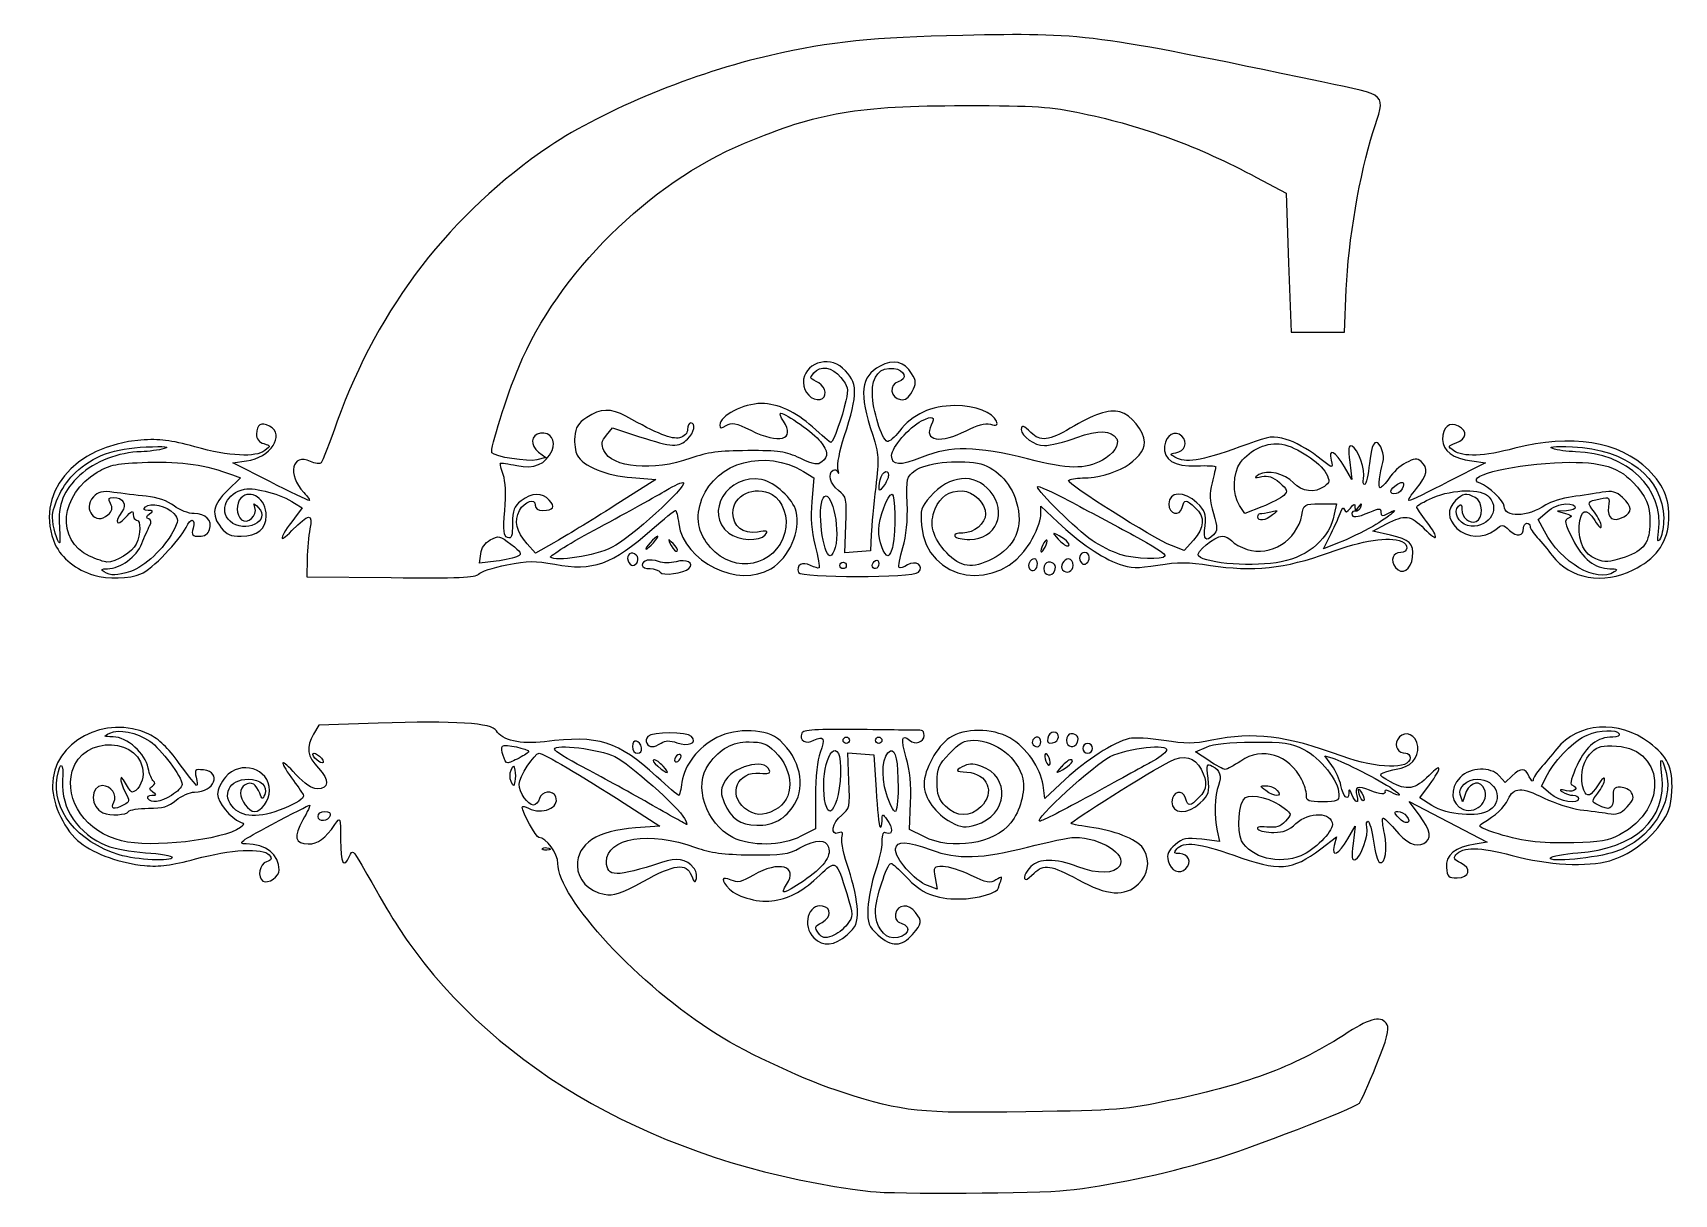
# Model space of a CAD drawing. Header units: centimetres. Extents: x -7 to 6.4, y -4.6 to 4.9.
import ezdxf

# ---------------------------------------------------------------- set-up
doc = ezdxf.new("R2010")
doc.units = ezdxf.units.CM
doc.header["$MEASUREMENT"] = 0
doc.layers.add('Layer 1', color=7, linetype='Continuous')

msp = doc.modelspace()

# ---------------------------------------------------------------- linework, layer by layer
at = {"layer": 'Layer 1'}
for points, knots in [([(-6.47467, 0.46001), (-6.61652, 0.50272), (-6.7389, 0.59981), (-6.78847, 0.70895), (-6.78847, 0.70895), (-6.9722, 1.1135), (-6.63764, 1.52269), (-6.0899, 1.56335), (-6.0899, 1.56335), (-5.93587, 1.57478), (-5.85162, 1.56428), (-5.64821, 1.5083), (-5.64821, 1.5083), (-5.36526, 1.43042), (-5.15494, 1.41937), (-5.0778, 1.47833), (-5.0778, 1.47833), (-5.02751, 1.51677), (-5.02768, 1.51793), (-5.08597, 1.53433), (-5.08597, 1.53433), (-5.12583, 1.54554), (-5.1455, 1.5714), (-5.1455, 1.61258), (-5.1455, 1.61258), (-5.1455, 1.69088), (-5.1082, 1.71388), (-5.04021, 1.67749), (-5.04021, 1.67749), (-4.90799, 1.60673), (-5.03094, 1.4194), (-5.22685, 1.39312), (-5.22685, 1.39312), (-5.22685, 1.39312), (-5.33986, 1.37796), (-5.33986, 1.37796), (-5.33986, 1.37796), (-5.33986, 1.37796), (-5.03763, 1.22467), (-5.03763, 1.22467), (-5.03763, 1.22467), (-4.8714, 1.14036), (-4.72703, 1.07077), (-4.71682, 1.07002), (-4.71682, 1.07002), (-4.7066, 1.06927), (-4.72627, 1.09889), (-4.76052, 1.13585), (-4.76052, 1.13585), (-4.89628, 1.28234), (-4.85825, 1.45899), (-4.7059, 1.38958), (-4.7059, 1.38958), (-4.66677, 1.37175), (-4.6268, 1.36666), (-4.61709, 1.37827), (-4.61709, 1.37827), (-4.60738, 1.38988), (-4.54849, 1.54226), (-4.48622, 1.71688), (-4.48622, 1.71688), (-4.15455, 2.64709), (-3.55501, 3.42381), (-2.75103, 3.96488), (-2.75103, 3.96488), (-2.31174, 4.26052), (-1.56134, 4.56942), (-0.94863, 4.70684), (-0.94863, 4.70684), (-0.44239, 4.82038), (-0.12027, 4.85381), (0.62241, 4.86986), (0.62241, 4.86986), (1.60951, 4.8912), (1.67906, 4.88219), (3.55264, 4.49019), (3.55264, 4.49019), (4.1077, 4.37406), (4.07439, 4.40712), (3.96897, 4.077), (3.96897, 4.077), (3.86419, 3.74889), (3.76788, 3.18068), (3.7517, 2.79505), (3.7517, 2.79505), (3.7517, 2.79505), (3.73699, 2.44448), (3.73699, 2.44448), (3.73699, 2.44448), (3.73699, 2.44448), (3.51908, 2.44448), (3.51908, 2.44448), (3.51908, 2.44448), (3.51908, 2.44448), (3.30117, 2.44448), (3.30117, 2.44448), (3.30117, 2.44448), (3.30117, 2.44448), (3.28181, 3.01253), (3.28181, 3.01253), (3.28181, 3.01253), (3.28181, 3.01253), (3.26245, 3.58058), (3.26245, 3.58058), (3.26245, 3.58058), (3.26245, 3.58058), (3.02061, 3.7091), (3.02061, 3.7091), (3.02061, 3.7091), (2.53622, 3.96653), (2.10125, 4.12681), (1.60138, 4.23207), (1.60138, 4.23207), (1.32609, 4.29004), (1.2338, 4.29616), (0.6325, 4.29635), (0.6325, 4.29635), (-0.2383, 4.29663), (-0.55841, 4.24184), (-1.16179, 3.98926), (-1.16179, 3.98926), (-1.94515, 3.66134), (-2.67832, 2.93348), (-3.00467, 2.15974), (-3.00467, 2.15974), (-3.10223, 1.92844), (-3.24035, 1.48808), (-3.22394, 1.46068), (-3.22394, 1.46068), (-3.20393, 1.42729), (-2.92971, 1.38345), (-2.85623, 1.40189), (-2.85623, 1.40189), (-2.85623, 1.40189), (-2.78348, 1.42015), (-2.78348, 1.42015), (-2.78348, 1.42015), (-2.78348, 1.42015), (-2.8428, 1.46489), (-2.8428, 1.46489), (-2.8428, 1.46489), (-2.91435, 1.51886), (-2.9057, 1.60774), (-2.82781, 1.61893), (-2.82781, 1.61893), (-2.74558, 1.63074), (-2.69653, 1.55875), (-2.7327, 1.47936), (-2.7327, 1.47936), (-2.78512, 1.3643), (-2.87704, 1.32478), (-3.02085, 1.35545), (-3.02085, 1.35545), (-3.09036, 1.37027), (-3.15041, 1.37922), (-3.1543, 1.37533), (-3.1543, 1.37533), (-3.15819, 1.37144), (-3.1478, 1.32934), (-3.13122, 1.28178), (-3.13122, 1.28178), (-3.11213, 1.22703), (-3.10737, 1.11976), (-3.11824, 0.98942), (-3.11824, 0.98942), (-3.13245, 0.81908), (-3.12849, 0.78089), (-3.09535, 0.76817), (-3.09535, 0.76817), (-3.06294, 0.75573), (-3.05529, 0.77753), (-3.05529, 0.88234), (-3.05529, 0.88234), (-3.05529, 0.99077), (-3.04393, 1.02082), (-2.98558, 1.06672), (-2.98558, 1.06672), (-2.89945, 1.13447), (-2.81277, 1.13687), (-2.75507, 1.07311), (-2.75507, 1.07311), (-2.70405, 1.01674), (-2.72151, 0.98927), (-2.80835, 0.98927), (-2.80835, 0.98927), (-2.84687, 0.98927), (-2.87009, 1.00493), (-2.87009, 1.0309), (-2.87009, 1.0309), (-2.87009, 1.09411), (-2.95512, 1.0653), (-2.99893, 0.98725), (-2.99893, 0.98725), (-3.04555, 0.90419), (-3.0251, 0.81673), (-2.93548, 0.71589), (-2.93548, 0.71589), (-2.93548, 0.71589), (-2.86888, 0.64095), (-2.86888, 0.64095), (-2.86888, 0.64095), (-2.86888, 0.64095), (-2.71735, 0.72525), (-2.71735, 0.72525), (-2.71735, 0.72525), (-2.63401, 0.77162), (-2.41259, 0.90654), (-2.22531, 1.02509), (-2.22531, 1.02509), (-2.22531, 1.02509), (-1.88479, 1.24062), (-1.88479, 1.24062), (-1.88479, 1.24062), (-1.88479, 1.24062), (-2.08029, 1.25681), (-2.08029, 1.25681), (-2.08029, 1.25681), (-2.29325, 1.27444), (-2.47885, 1.3507), (-2.52678, 1.44027), (-2.52678, 1.44027), (-2.54266, 1.46994), (-2.55199, 1.53798), (-2.54751, 1.59147), (-2.54751, 1.59147), (-2.5411, 1.66798), (-2.52019, 1.70159), (-2.44946, 1.7491), (-2.44946, 1.7491), (-2.33942, 1.82301), (-2.25065, 1.82543), (-2.12926, 1.75784), (-2.12926, 1.75784), (-1.8706, 1.61381), (-1.75355, 1.56695), (-1.69139, 1.58256), (-1.69139, 1.58256), (-1.64988, 1.59298), (-1.62655, 1.61769), (-1.62655, 1.65125), (-1.62655, 1.65125), (-1.62655, 1.68008), (-1.61464, 1.70366), (-1.60009, 1.70366), (-1.60009, 1.70366), (-1.55542, 1.70366), (-1.57071, 1.62721), (-1.62655, 1.57137), (-1.62655, 1.57137), (-1.69626, 1.50166), (-1.75243, 1.50447), (-2.01783, 1.5909), (-2.01783, 1.5909), (-2.01783, 1.5909), (-2.24028, 1.66334), (-2.24028, 1.66334), (-2.24028, 1.66334), (-2.24028, 1.66334), (-2.28939, 1.6027), (-2.28939, 1.6027), (-2.28939, 1.6027), (-2.32903, 1.55374), (-2.33297, 1.52993), (-2.30982, 1.47913), (-2.30982, 1.47913), (-2.24461, 1.33601), (-1.90779, 1.30536), (-1.60009, 1.41455), (-1.60009, 1.41455), (-1.4617, 1.46366), (-1.3709, 1.47589), (-1.13524, 1.47718), (-1.13524, 1.47718), (-0.87935, 1.47857), (-0.82518, 1.47074), (-0.70628, 1.41518), (-0.70628, 1.41518), (-0.59389, 1.36266), (-0.56311, 1.35747), (-0.52952, 1.38535), (-0.52952, 1.38535), (-0.47526, 1.43038), (-0.47826, 1.47141), (-0.54168, 1.55203), (-0.54168, 1.55203), (-0.59514, 1.61999), (-0.82293, 1.78304), (-0.86441, 1.78304), (-0.86441, 1.78304), (-0.8768, 1.78304), (-0.8675, 1.75337), (-0.84374, 1.7171), (-0.84374, 1.7171), (-0.74362, 1.5643), (-0.87538, 1.52794), (-1.1108, 1.64341), (-1.1108, 1.64341), (-1.23428, 1.70397), (-1.26598, 1.71026), (-1.30982, 1.68287), (-1.30982, 1.68287), (-1.35207, 1.65648), (-1.36197, 1.6571), (-1.36197, 1.68611), (-1.36197, 1.68611), (-1.36197, 1.76248), (-1.17026, 1.86241), (-1.02375, 1.86241), (-1.02375, 1.86241), (-0.889, 1.86241), (-0.74209, 1.79523), (-0.60717, 1.67192), (-0.60717, 1.67192), (-0.53074, 1.60206), (-0.46256, 1.54491), (-0.45566, 1.54491), (-0.45566, 1.54491), (-0.4372, 1.54491), (-0.36236, 1.75251), (-0.33368, 1.88329), (-0.33368, 1.88329), (-0.31134, 1.98517), (-0.31553, 2.00478), (-0.37471, 2.07511), (-0.37471, 2.07511), (-0.44689, 2.16089), (-0.54196, 2.17728), (-0.59521, 2.11312), (-0.59521, 2.11312), (-0.61362, 2.09094), (-0.62401, 2.0701), (-0.61829, 2.06682), (-0.61829, 2.06682), (-0.61258, 2.06353), (-0.58409, 2.04764), (-0.55499, 2.0315), (-0.55499, 2.0315), (-0.4928, 1.99702), (-0.48434, 1.90623), (-0.54227, 1.89508), (-0.54227, 1.89508), (-0.60956, 1.88212), (-0.68066, 1.95394), (-0.68066, 2.03485), (-0.68066, 2.03485), (-0.68066, 2.18733), (-0.4778, 2.26073), (-0.35991, 2.15091), (-0.35991, 2.15091), (-0.23235, 2.03207), (-0.23051, 1.95156), (-0.34713, 1.59181), (-0.34713, 1.59181), (-0.38358, 1.47936), (-0.40667, 1.3603), (-0.39845, 1.32723), (-0.39845, 1.32723), (-0.39022, 1.29416), (-0.39035, 1.28206), (-0.39874, 1.30034), (-0.39874, 1.30034), (-0.40712, 1.31862), (-0.42487, 1.32685), (-0.43818, 1.31862), (-0.43818, 1.31862), (-0.48461, 1.28992), (-0.46186, 1.20439), (-0.39349, 1.15061), (-0.39349, 1.15061), (-0.32729, 1.09854), (-0.32497, 1.08757), (-0.33396, 0.86968), (-0.33396, 0.86968), (-0.33396, 0.86968), (-0.34332, 0.64293), (-0.34332, 0.64293), (-0.34332, 0.64293), (-0.34332, 0.64293), (-0.23749, 0.65074), (-0.23749, 0.65074), (-0.23749, 0.65074), (-0.23749, 0.65074), (-0.13166, 0.65855), (-0.13166, 0.65855), (-0.13166, 0.65855), (-0.13166, 0.65855), (-0.12588, 0.79084), (-0.12588, 0.79084), (-0.12588, 0.79084), (-0.1227, 0.8636), (-0.10658, 1.03841), (-0.09005, 1.17931), (-0.09005, 1.17931), (-0.0625, 1.41416), (-0.06453, 1.4494), (-0.11439, 1.60264), (-0.11439, 1.60264), (-0.22834, 1.95287), (-0.21472, 2.08104), (-0.05436, 2.1674), (-0.05436, 2.1674), (0.05494, 2.22626), (0.14618, 2.20532), (0.20354, 2.10822), (0.20354, 2.10822), (0.24249, 2.04228), (0.24299, 2.0264), (0.2082, 1.95999), (0.2082, 1.95999), (0.18047, 1.90707), (0.15255, 1.88799), (0.11139, 1.89385), (0.11139, 1.89385), (0.03016, 1.90541), (0.01532, 2.01956), (0.09243, 2.03973), (0.09243, 2.03973), (0.17354, 2.06094), (0.14883, 2.13833), (0.0576, 2.14881), (0.0576, 2.14881), (-0.05686, 2.16195), (-0.11864, 2.08972), (-0.11733, 1.94429), (-0.11733, 1.94429), (-0.11613, 1.81132), (-0.04027, 1.56736), (0.00451, 1.55243), (0.00451, 1.55243), (0.01998, 1.54727), (0.06482, 1.58525), (0.10416, 1.63683), (0.10416, 1.63683), (0.20812, 1.77313), (0.36402, 1.84492), (0.55626, 1.84502), (0.55626, 1.84502), (0.72288, 1.8451), (0.86827, 1.7906), (0.89631, 1.71753), (0.89631, 1.71753), (0.90878, 1.68504), (0.89849, 1.67994), (0.84672, 1.69293), (0.84672, 1.69293), (0.80279, 1.70395), (0.7382, 1.68673), (0.64947, 1.64034), (0.64947, 1.64034), (0.44366, 1.53272), (0.29664, 1.55624), (0.36354, 1.68607), (0.36354, 1.68607), (0.39935, 1.75557), (0.37428, 1.76644), (0.28483, 1.72018), (0.28483, 1.72018), (0.18145, 1.66672), (0.04032, 1.50345), (0.04032, 1.43731), (0.04032, 1.43731), (0.04032, 1.35353), (0.10446, 1.34996), (0.28828, 1.4235), (0.28828, 1.4235), (0.52387, 1.51775), (0.72876, 1.51453), (1.14892, 1.40997), (1.14892, 1.40997), (1.49456, 1.32396), (1.61077, 1.32214), (1.76211, 1.4004), (1.76211, 1.4004), (1.84596, 1.44376), (1.90419, 1.53088), (1.87783, 1.57353), (1.87783, 1.57353), (1.83294, 1.64616), (1.73301, 1.64936), (1.55174, 1.58397), (1.55174, 1.58397), (1.45182, 1.54793), (1.33281, 1.51843), (1.28727, 1.51843), (1.28727, 1.51843), (1.20728, 1.51843), (1.09865, 1.59462), (1.09865, 1.65072), (1.09865, 1.65072), (1.09865, 1.69001), (1.11909, 1.6832), (1.17803, 1.62426), (1.17803, 1.62426), (1.25263, 1.54966), (1.32797, 1.55819), (1.49754, 1.66044), (1.49754, 1.66044), (1.68458, 1.77323), (1.81546, 1.8165), (1.90305, 1.79452), (1.90305, 1.79452), (1.99505, 1.77143), (2.10407, 1.63762), (2.10407, 1.5478), (2.10407, 1.5478), (2.10407, 1.4016), (1.85006, 1.25384), (1.59872, 1.25384), (1.59872, 1.25384), (1.54368, 1.25384), (1.4926, 1.24404), (1.4852, 1.23207), (1.4852, 1.23207), (1.46928, 1.2063), (2.1746, 0.76074), (2.32457, 0.70183), (2.32457, 0.70183), (2.32457, 0.70183), (2.42823, 0.66111), (2.42823, 0.66111), (2.42823, 0.66111), (2.42823, 0.66111), (2.50428, 0.74622), (2.50428, 0.74622), (2.50428, 0.74622), (2.59627, 0.84917), (2.60102, 0.93413), (2.51909, 1.01109), (2.51909, 1.01109), (2.44321, 1.08238), (2.43141, 1.08263), (2.41331, 1.0134), (2.41331, 1.0134), (2.39246, 0.93365), (2.30252, 0.95729), (2.30252, 1.04252), (2.30252, 1.04252), (2.30252, 1.14373), (2.43021, 1.14833), (2.53283, 1.05082), (2.53283, 1.05082), (2.60178, 0.9853), (2.61002, 0.96204), (2.5992, 0.86356), (2.5992, 0.86356), (2.58617, 0.74506), (2.60423, 0.72587), (2.66838, 0.79002), (2.66838, 0.79002), (2.70262, 0.82426), (2.70253, 0.84515), (2.66766, 0.96411), (2.66766, 0.96411), (2.63629, 1.07112), (2.63409, 1.12335), (2.6571, 1.21473), (2.6571, 1.21473), (2.67309, 1.27822), (2.68617, 1.33689), (2.68617, 1.34511), (2.68617, 1.34511), (2.68617, 1.35333), (2.61599, 1.35699), (2.53021, 1.35324), (2.53021, 1.35324), (2.3484, 1.3453), (2.25468, 1.40292), (2.2682, 1.51436), (2.2682, 1.51436), (2.27923, 1.60531), (2.35517, 1.64908), (2.40883, 1.59542), (2.40883, 1.59542), (2.46072, 1.54353), (2.4349, 1.4716), (2.35982, 1.45888), (2.35982, 1.45888), (2.30557, 1.44968), (2.30635, 1.44729), (2.37445, 1.41378), (2.37445, 1.41378), (2.45628, 1.37352), (2.5936, 1.40157), (2.94816, 1.53095), (2.94816, 1.53095), (3.12768, 1.59646), (3.15385, 1.59966), (3.2621, 1.56935), (3.2621, 1.56935), (3.32705, 1.55116), (3.44005, 1.48897), (3.5132, 1.43115), (3.5132, 1.43115), (3.64562, 1.32648), (3.64613, 1.32633), (3.62805, 1.39835), (3.62805, 1.39835), (3.60168, 1.5034), (3.664, 1.47294), (3.73845, 1.34438), (3.73845, 1.34438), (3.73845, 1.34438), (3.79855, 1.2406), (3.79855, 1.2406), (3.79855, 1.2406), (3.79855, 1.2406), (3.78088, 1.383), (3.78088, 1.383), (3.78088, 1.383), (3.76656, 1.49844), (3.7702, 1.5231), (3.80015, 1.51327), (3.80015, 1.51327), (3.84502, 1.49853), (3.91079, 1.31202), (3.8939, 1.24743), (3.8939, 1.24743), (3.88721, 1.22184), (3.89114, 1.20091), (3.90263, 1.20091), (3.90263, 1.20091), (3.91412, 1.20091), (3.93182, 1.2783), (3.94195, 1.37289), (3.94195, 1.37289), (3.95426, 1.48781), (3.97188, 1.54487), (3.99508, 1.54487), (3.99508, 1.54487), (4.03254, 1.54487), (4.06883, 1.43897), (4.05102, 1.38161), (4.05102, 1.38161), (4.02469, 1.29675), (4.01202, 1.17446), (4.02957, 1.17453), (4.02957, 1.17453), (4.04012, 1.17458), (4.07243, 1.20995), (4.10137, 1.25314), (4.10137, 1.25314), (4.13031, 1.29633), (4.1919, 1.35209), (4.23825, 1.37705), (4.23825, 1.37705), (4.30835, 1.4148), (4.32952, 1.41661), (4.36423, 1.3878), (4.36423, 1.3878), (4.42604, 1.3365), (4.41543, 1.27738), (4.32465, 1.16725), (4.32465, 1.16725), (4.27993, 1.113), (4.25315, 1.06881), (4.26512, 1.06904), (4.26512, 1.06904), (4.27709, 1.06928), (4.42223, 1.13896), (4.58766, 1.22389), (4.58766, 1.22389), (4.58766, 1.22389), (4.88843, 1.37831), (4.88843, 1.37831), (4.88843, 1.37831), (4.88843, 1.37831), (4.77848, 1.39306), (4.77848, 1.39306), (4.77848, 1.39306), (4.62327, 1.41388), (4.53825, 1.47604), (4.53825, 1.56869), (4.53825, 1.56869), (4.53825, 1.66894), (4.59581, 1.71715), (4.66885, 1.67806), (4.66885, 1.67806), (4.74517, 1.63721), (4.73688, 1.57514), (4.6507, 1.54223), (4.6507, 1.54223), (4.58043, 1.5154), (4.57969, 1.51316), (4.6293, 1.47674), (4.6293, 1.47674), (4.70251, 1.42298), (4.87948, 1.43006), (5.12916, 1.49672), (5.12916, 1.49672), (5.5818, 1.61757), (5.98775, 1.55198), (6.2191, 1.32062), (6.2191, 1.32062), (6.35138, 1.18834), (6.40098, 1.05638), (6.38417, 0.88144), (6.38417, 0.88144), (6.3682, 0.71525), (6.27388, 0.59172), (6.09484, 0.5025), (6.09484, 0.5025), (5.84984, 0.38041), (5.57877, 0.42861), (5.43394, 0.62002), (5.43394, 0.62002), (5.39971, 0.66526), (5.34491, 0.73167), (5.31216, 0.76759), (5.31216, 0.76759), (5.27942, 0.80351), (5.25263, 0.84426), (5.25263, 0.85816), (5.25263, 0.85816), (5.25263, 0.87205), (5.24072, 0.88342), (5.22617, 0.88342), (5.22617, 0.88342), (5.21162, 0.88342), (5.19971, 0.86626), (5.19971, 0.84529), (5.19971, 0.84529), (5.19971, 0.77929), (5.1451, 0.76996), (5.0853, 0.82573), (5.0853, 0.82573), (5.02838, 0.87882), (5.02702, 0.87885), (4.96527, 0.8285), (4.96527, 0.8285), (4.87633, 0.75599), (4.73629, 0.76234), (4.65611, 0.84252), (4.65611, 0.84252), (4.57737, 0.92126), (4.5733, 0.99783), (4.64408, 1.06862), (4.64408, 1.06862), (4.7041, 1.12864), (4.73187, 1.13306), (4.80457, 1.09415), (4.80457, 1.09415), (4.86879, 1.05978), (4.87451, 0.92273), (4.81271, 0.89902), (4.81271, 0.89902), (4.75654, 0.87747), (4.697, 0.92829), (4.697, 0.99778), (4.697, 0.99778), (4.697, 1.03774), (4.68906, 1.04481), (4.66791, 1.02366), (4.66791, 1.02366), (4.62243, 0.97818), (4.66683, 0.88535), (4.74323, 0.86618), (4.74323, 0.86618), (4.89597, 0.82784), (5.0186, 0.98823), (4.91992, 1.09726), (4.91992, 1.09726), (4.85559, 1.16834), (4.62885, 1.16568), (4.45716, 1.09182), (4.45716, 1.09182), (4.38534, 1.06092), (4.32691, 1.02818), (4.32731, 1.01906), (4.32731, 1.01906), (4.32771, 1.00994), (4.36343, 0.9557), (4.40669, 0.89854), (4.40669, 0.89854), (4.51535, 0.75493), (4.50525, 0.72238), (4.38831, 0.83931), (4.38831, 0.83931), (4.27568, 0.95194), (4.23268, 0.9574), (4.08078, 0.87836), (4.08078, 0.87836), (4.08078, 0.87836), (3.96939, 0.82039), (3.96939, 0.82039), (3.96939, 0.82039), (3.96939, 0.82039), (4.11211, 0.78775), (4.11211, 0.78775), (4.11211, 0.78775), (4.27183, 0.75122), (4.30379, 0.71965), (4.29378, 0.60826), (4.29378, 0.60826), (4.28448, 0.50479), (4.20458, 0.45528), (4.15486, 0.52217), (4.15486, 0.52217), (4.10955, 0.58314), (4.13088, 0.64528), (4.19711, 0.64528), (4.19711, 0.64528), (4.25773, 0.64528), (4.2639, 0.71258), (4.20534, 0.73505), (4.20534, 0.73505), (4.09501, 0.77739), (3.89478, 0.74647), (3.60778, 0.64276), (3.60778, 0.64276), (3.25122, 0.51392), (2.98947, 0.48608), (2.64243, 0.54007), (2.64243, 0.54007), (2.46169, 0.56819), (2.37909, 0.56862), (2.21493, 0.54231), (2.21493, 0.54231), (2.04159, 0.51453), (1.99477, 0.51566), (1.89872, 0.54996), (1.89872, 0.54996), (1.75635, 0.60079), (1.57457, 0.72476), (1.3963, 0.89259), (1.3963, 0.89259), (1.3963, 0.89259), (1.25739, 1.02336), (1.25739, 1.02336), (1.25739, 1.02336), (1.25739, 1.02336), (1.25739, 0.94559), (1.25739, 0.94559), (1.25739, 0.94559), (1.25739, 0.90282), (1.21869, 0.80363), (1.1714, 0.72518), (1.1714, 0.72518), (0.91818, 0.30513), (0.32287, 0.40083), (0.28414, 0.86782), (0.28414, 0.86782), (0.27367, 0.9941), (0.2803, 1.01597), (0.35476, 1.10078), (0.35476, 1.10078), (0.51224, 1.28014), (0.71652, 1.29856), (0.84569, 1.14505), (0.84569, 1.14505), (0.98911, 0.9746), (0.89402, 0.7511), (0.67807, 0.7511), (0.67807, 0.7511), (0.62006, 0.7511), (0.56524, 0.76301), (0.55624, 0.77756), (0.55624, 0.77756), (0.5467, 0.793), (0.5736, 0.80402), (0.62082, 0.80402), (0.62082, 0.80402), (0.7117, 0.80402), (0.80759, 0.88369), (0.80759, 0.9592), (0.80759, 0.9592), (0.80759, 1.04608), (0.70564, 1.14798), (0.61872, 1.14798), (0.61872, 1.14798), (0.50555, 1.14798), (0.43816, 1.10389), (0.39558, 1.00197), (0.39558, 1.00197), (0.3439, 0.87829), (0.37378, 0.76434), (0.4899, 0.64228), (0.4899, 0.64228), (0.60419, 0.52214), (0.69778, 0.50934), (0.85933, 0.59176), (0.85933, 0.59176), (1.05187, 0.68999), (1.12061, 0.85268), (1.05828, 1.0626), (1.05828, 1.0626), (1.01149, 1.22015), (0.88128, 1.3484), (0.74146, 1.37463), (0.74146, 1.37463), (0.57329, 1.40618), (0.31243, 1.3757), (0.2324, 1.31515), (0.2324, 1.31515), (0.16187, 1.26179), (0.15963, 1.25256), (0.16727, 1.04711), (0.16727, 1.04711), (0.1725, 0.9066), (0.16043, 0.78359), (0.13175, 0.68493), (0.13175, 0.68493), (0.10786, 0.60276), (0.09421, 0.52963), (0.10142, 0.52242), (0.10142, 0.52242), (0.10863, 0.51521), (0.1392, 0.52473), (0.16935, 0.54356), (0.16935, 0.54356), (0.23594, 0.58515), (0.3115, 0.53548), (0.26, 0.48398), (0.26, 0.48398), (0.21468, 0.43866), (-0.70333, 0.43652), (-0.72065, 0.48169), (-0.72065, 0.48169), (-0.74343, 0.54109), (-0.68658, 0.57446), (-0.62173, 0.53975), (-0.62173, 0.53975), (-0.58982, 0.52267), (-0.55856, 0.51384), (-0.55228, 0.52012), (-0.55228, 0.52012), (-0.546, 0.5264), (-0.5604, 0.60774), (-0.58428, 0.70086), (-0.58428, 0.70086), (-0.61534, 0.82197), (-0.62309, 0.92494), (-0.61149, 1.06256), (-0.61149, 1.06256), (-0.61149, 1.06256), (-0.59528, 1.25495), (-0.59528, 1.25495), (-0.59528, 1.25495), (-0.59528, 1.25495), (-0.68031, 1.30666), (-0.68031, 1.30666), (-0.68031, 1.30666), (-0.98895, 1.49435), (-1.3931, 1.38512), (-1.50855, 1.0828), (-1.50855, 1.0828), (-1.56623, 0.93177), (-1.54376, 0.80562), (-1.43764, 0.68477), (-1.43764, 0.68477), (-1.24259, 0.46262), (-0.90634, 0.53099), (-0.83176, 0.80795), (-0.83176, 0.80795), (-0.79993, 0.92617), (-0.84854, 1.0733), (-0.93467, 1.1194), (-0.93467, 1.1194), (-1.0799, 1.19713), (-1.25615, 1.11351), (-1.25615, 0.96688), (-1.25615, 0.96688), (-1.25615, 0.8568), (-1.17392, 0.79327), (-1.05616, 0.81238), (-1.05616, 0.81238), (-0.97492, 0.82556), (-0.96552, 0.82217), (-0.99266, 0.78948), (-0.99266, 0.78948), (-1.03916, 0.73345), (-1.21048, 0.7416), (-1.2893, 0.80361), (-1.2893, 0.80361), (-1.49767, 0.96752), (-1.29905, 1.29257), (-1.02225, 1.24065), (-1.02225, 1.24065), (-0.91405, 1.22035), (-0.76471, 1.08302), (-0.73887, 0.98004), (-0.73887, 0.98004), (-0.69916, 0.82182), (-0.79519, 0.60421), (-0.94503, 0.51284), (-0.94503, 0.51284), (-1.20992, 0.35134), (-1.65658, 0.56921), (-1.6983, 0.88028), (-1.6983, 0.88028), (-1.70634, 0.94021), (-1.71868, 0.98924), (-1.72573, 0.98924), (-1.72573, 0.98924), (-1.73278, 0.98924), (-1.81753, 0.92), (-1.91407, 0.83538), (-1.91407, 0.83538), (-2.24394, 0.54622), (-2.39959, 0.49023), (-2.71025, 0.54897), (-2.71025, 0.54897), (-2.87169, 0.5795), (-2.92612, 0.5788), (-3.1022, 0.54399), (-3.1022, 0.54399), (-3.21466, 0.52176), (-3.31858, 0.48761), (-3.33313, 0.46812), (-3.33313, 0.46812), (-3.3543, 0.43976), (-3.49709, 0.43409), (-4.04751, 0.43976), (-4.04751, 0.43976), (-4.04751, 0.43976), (-4.73543, 0.44684), (-4.73543, 0.44684), (-4.73543, 0.44684), (-4.73543, 0.44684), (-4.73295, 0.59236), (-4.73295, 0.59236), (-4.73295, 0.59236), (-4.73158, 0.6724), (-4.7211, 0.78253), (-4.70964, 0.8371), (-4.70964, 0.8371), (-4.68203, 0.96862), (-4.71828, 0.96536), (-4.85668, 0.82387), (-4.85668, 0.82387), (-4.97252, 0.70544), (-4.96156, 0.76134), (-4.83659, 0.9263), (-4.83659, 0.9263), (-4.83659, 0.9263), (-4.77402, 1.00889), (-4.77402, 1.00889), (-4.77402, 1.00889), (-4.77402, 1.00889), (-4.83546, 1.04915), (-4.83546, 1.04915), (-4.83546, 1.04915), (-4.9455, 1.12125), (-5.15371, 1.1788), (-5.24356, 1.16195), (-5.24356, 1.16195), (-5.38898, 1.13467), (-5.45615, 0.98619), (-5.36173, 0.90074), (-5.36173, 0.90074), (-5.24413, 0.79431), (-5.02025, 0.9025), (-5.13115, 1.01217), (-5.13115, 1.01217), (-5.17115, 1.05173), (-5.17348, 1.05176), (-5.15867, 1.0125), (-5.15867, 1.0125), (-5.13509, 0.95001), (-5.21933, 0.8723), (-5.2674, 0.9122), (-5.2674, 0.9122), (-5.31267, 0.94977), (-5.31547, 1.04685), (-5.27253, 1.08979), (-5.27253, 1.08979), (-5.19237, 1.16995), (-5.06615, 1.08138), (-5.06615, 0.94496), (-5.06615, 0.94496), (-5.06615, 0.83687), (-5.13884, 0.77758), (-5.27137, 0.77758), (-5.27137, 0.77758), (-5.35701, 0.77758), (-5.39135, 0.79224), (-5.43465, 0.84729), (-5.43465, 0.84729), (-5.51873, 0.95418), (-5.50472, 1.03586), (-5.38237, 1.15225), (-5.38237, 1.15225), (-5.38237, 1.15225), (-5.27525, 1.25415), (-5.27525, 1.25415), (-5.27525, 1.25415), (-5.27525, 1.25415), (-5.34211, 1.27957), (-5.34211, 1.27957), (-5.34211, 1.27957), (-5.55916, 1.36209), (-5.75272, 1.39082), (-6.03189, 1.38196), (-6.03189, 1.38196), (-6.29224, 1.37369), (-6.33594, 1.36508), (-6.44631, 1.30027), (-6.44631, 1.30027), (-6.75128, 1.1212), (-6.78669, 0.74164), (-6.51015, 0.61604), (-6.51015, 0.61604), (-6.45084, 0.5891), (-6.38625, 0.5668), (-6.36662, 0.56648), (-6.36662, 0.56648), (-6.29407, 0.5653), (-6.15737, 0.64983), (-6.12816, 0.71394), (-6.12816, 0.71394), (-6.09096, 0.79558), (-6.08883, 0.90986), (-6.12449, 0.90986), (-6.12449, 0.90986), (-6.13904, 0.90986), (-6.15132, 0.9307), (-6.15178, 0.95616), (-6.15178, 0.95616), (-6.15244, 0.993), (-6.16597, 0.98729), (-6.21793, 0.92823), (-6.21793, 0.92823), (-6.28715, 0.84955), (-6.30987, 0.88979), (-6.24574, 0.97749), (-6.24574, 0.97749), (-6.20159, 1.03787), (-6.23473, 1.09507), (-6.31387, 1.09507), (-6.31387, 1.09507), (-6.35515, 1.09507), (-6.35958, 1.08593), (-6.33794, 1.04548), (-6.33794, 1.04548), (-6.31771, 1.00768), (-6.32287, 0.98552), (-6.35964, 0.95224), (-6.35964, 0.95224), (-6.45899, 0.86233), (-6.56887, 0.99872), (-6.47799, 1.09915), (-6.47799, 1.09915), (-6.43811, 1.14321), (-6.4093, 1.14955), (-6.31024, 1.13607), (-6.31024, 1.13607), (-6.24446, 1.12711), (-6.12571, 1.11298), (-6.04635, 1.10467), (-6.04635, 1.10467), (-5.95264, 1.09485), (-5.87293, 1.06733), (-5.81896, 1.02617), (-5.81896, 1.02617), (-5.77325, 0.99131), (-5.69974, 0.96279), (-5.65561, 0.96279), (-5.65561, 0.96279), (-5.55968, 0.96279), (-5.5051, 0.9064), (-5.52879, 0.83177), (-5.52879, 0.83177), (-5.54018, 0.79589), (-5.5687, 0.77758), (-5.61322, 0.77758), (-5.61322, 0.77758), (-5.67172, 0.77758), (-5.6783, 0.78617), (-5.66385, 0.84373), (-5.66385, 0.84373), (-5.64318, 0.92607), (-5.68277, 0.93064), (-5.7211, 0.85034), (-5.7211, 0.85034), (-5.77246, 0.74276), (-6.00067, 0.50677), (-6.08907, 0.46983), (-6.08907, 0.46983), (-6.18382, 0.43024), (-6.36095, 0.42571), (-6.47471, 0.45997), (-6.47471, 0.45997), (-6.47471, 0.45997), (-6.47467, 0.46001), (-6.47467, 0.46001)], [0, 0, 0, 0, 0.003367, 0.003367, 0.003367, 0.003367, 0.00673401, 0.00673401, 0.00673401, 0.00673401, 0.01010101, 0.01010101, 0.01010101, 0.01010101, 0.01346801, 0.01346801, 0.01346801, 0.01346801, 0.01683502, 0.01683502, 0.01683502, 0.01683502, 0.02020202, 0.02020202, 0.02020202, 0.02020202, 0.02356902, 0.02356902, 0.02356902, 0.02356902, 0.02693603, 0.02693603, 0.02693603, 0.02693603, 0.03030303, 0.03030303, 0.03030303, 0.03030303, 0.03367003, 0.03367003, 0.03367003, 0.03367003, 0.03703704, 0.03703704, 0.03703704, 0.03703704, 0.04040404, 0.04040404, 0.04040404, 0.04040404, 0.04377104, 0.04377104, 0.04377104, 0.04377104, 0.04713805, 0.04713805, 0.04713805, 0.04713805, 0.05050505, 0.05050505, 0.05050505, 0.05050505, 0.05387205, 0.05387205, 0.05387205, 0.05387205, 0.05723906, 0.05723906, 0.05723906, 0.05723906, 0.06060606, 0.06060606, 0.06060606, 0.06060606, 0.06397306, 0.06397306, 0.06397306, 0.06397306, 0.06734007, 0.06734007, 0.06734007, 0.06734007, 0.07070707, 0.07070707, 0.07070707, 0.07070707, 0.07407407, 0.07407407, 0.07407407, 0.07407407, 0.07744108, 0.07744108, 0.07744108, 0.07744108, 0.08080808, 0.08080808, 0.08080808, 0.08080808, 0.08417508, 0.08417508, 0.08417508, 0.08417508, 0.08754209, 0.08754209, 0.08754209, 0.08754209, 0.09090909, 0.09090909, 0.09090909, 0.09090909, 0.09427609, 0.09427609, 0.09427609, 0.09427609, 0.0976431, 0.0976431, 0.0976431, 0.0976431, 0.1010101, 0.1010101, 0.1010101, 0.1010101, 0.1043771, 0.1043771, 0.1043771, 0.1043771, 0.10774411, 0.10774411, 0.10774411, 0.10774411, 0.11111111, 0.11111111, 0.11111111, 0.11111111, 0.11447811, 0.11447811, 0.11447811, 0.11447811, 0.11784512, 0.11784512, 0.11784512, 0.11784512, 0.12121212, 0.12121212, 0.12121212, 0.12121212, 0.12457912, 0.12457912, 0.12457912, 0.12457912, 0.12794613, 0.12794613, 0.12794613, 0.12794613, 0.13131313, 0.13131313, 0.13131313, 0.13131313, 0.13468013, 0.13468013, 0.13468013, 0.13468013, 0.13804714, 0.13804714, 0.13804714, 0.13804714, 0.14141414, 0.14141414, 0.14141414, 0.14141414, 0.14478114, 0.14478114, 0.14478114, 0.14478114, 0.14814815, 0.14814815, 0.14814815, 0.14814815, 0.15151515, 0.15151515, 0.15151515, 0.15151515, 0.15488215, 0.15488215, 0.15488215, 0.15488215, 0.15824916, 0.15824916, 0.15824916, 0.15824916, 0.16161616, 0.16161616, 0.16161616, 0.16161616, 0.16498316, 0.16498316, 0.16498316, 0.16498316, 0.16835017, 0.16835017, 0.16835017, 0.16835017, 0.17171717, 0.17171717, 0.17171717, 0.17171717, 0.17508418, 0.17508418, 0.17508418, 0.17508418, 0.17845118, 0.17845118, 0.17845118, 0.17845118, 0.18181818, 0.18181818, 0.18181818, 0.18181818, 0.18518519, 0.18518519, 0.18518519, 0.18518519, 0.18855219, 0.18855219, 0.18855219, 0.18855219, 0.19191919, 0.19191919, 0.19191919, 0.19191919, 0.1952862, 0.1952862, 0.1952862, 0.1952862, 0.1986532, 0.1986532, 0.1986532, 0.1986532, 0.2020202, 0.2020202, 0.2020202, 0.2020202, 0.20538721, 0.20538721, 0.20538721, 0.20538721, 0.20875421, 0.20875421, 0.20875421, 0.20875421, 0.21212121, 0.21212121, 0.21212121, 0.21212121, 0.21548822, 0.21548822, 0.21548822, 0.21548822, 0.21885522, 0.21885522, 0.21885522, 0.21885522, 0.22222222, 0.22222222, 0.22222222, 0.22222222, 0.22558923, 0.22558923, 0.22558923, 0.22558923, 0.22895623, 0.22895623, 0.22895623, 0.22895623, 0.23232323, 0.23232323, 0.23232323, 0.23232323, 0.23569024, 0.23569024, 0.23569024, 0.23569024, 0.23905724, 0.23905724, 0.23905724, 0.23905724, 0.24242424, 0.24242424, 0.24242424, 0.24242424, 0.24579125, 0.24579125, 0.24579125, 0.24579125, 0.24915825, 0.24915825, 0.24915825, 0.24915825, 0.25252525, 0.25252525, 0.25252525, 0.25252525, 0.25589226, 0.25589226, 0.25589226, 0.25589226, 0.25925926, 0.25925926, 0.25925926, 0.25925926, 0.26262626, 0.26262626, 0.26262626, 0.26262626, 0.26599327, 0.26599327, 0.26599327, 0.26599327, 0.26936027, 0.26936027, 0.26936027, 0.26936027, 0.27272727, 0.27272727, 0.27272727, 0.27272727, 0.27609428, 0.27609428, 0.27609428, 0.27609428, 0.27946128, 0.27946128, 0.27946128, 0.27946128, 0.28282828, 0.28282828, 0.28282828, 0.28282828, 0.28619529, 0.28619529, 0.28619529, 0.28619529, 0.28956229, 0.28956229, 0.28956229, 0.28956229, 0.29292929, 0.29292929, 0.29292929, 0.29292929, 0.2962963, 0.2962963, 0.2962963, 0.2962963, 0.2996633, 0.2996633, 0.2996633, 0.2996633, 0.3030303, 0.3030303, 0.3030303, 0.3030303, 0.30639731, 0.30639731, 0.30639731, 0.30639731, 0.30976431, 0.30976431, 0.30976431, 0.30976431, 0.31313131, 0.31313131, 0.31313131, 0.31313131, 0.31649832, 0.31649832, 0.31649832, 0.31649832, 0.31986532, 0.31986532, 0.31986532, 0.31986532, 0.32323232, 0.32323232, 0.32323232, 0.32323232, 0.32659933, 0.32659933, 0.32659933, 0.32659933, 0.32996633, 0.32996633, 0.32996633, 0.32996633, 0.33333333, 0.33333333, 0.33333333, 0.33333333, 0.33670034, 0.33670034, 0.33670034, 0.33670034, 0.34006734, 0.34006734, 0.34006734, 0.34006734, 0.34343434, 0.34343434, 0.34343434, 0.34343434, 0.34680135, 0.34680135, 0.34680135, 0.34680135, 0.35016835, 0.35016835, 0.35016835, 0.35016835, 0.35353535, 0.35353535, 0.35353535, 0.35353535, 0.35690236, 0.35690236, 0.35690236, 0.35690236, 0.36026936, 0.36026936, 0.36026936, 0.36026936, 0.36363636, 0.36363636, 0.36363636, 0.36363636, 0.36700337, 0.36700337, 0.36700337, 0.36700337, 0.37037037, 0.37037037, 0.37037037, 0.37037037, 0.37373737, 0.37373737, 0.37373737, 0.37373737, 0.37710438, 0.37710438, 0.37710438, 0.37710438, 0.38047138, 0.38047138, 0.38047138, 0.38047138, 0.38383838, 0.38383838, 0.38383838, 0.38383838, 0.38720539, 0.38720539, 0.38720539, 0.38720539, 0.39057239, 0.39057239, 0.39057239, 0.39057239, 0.39393939, 0.39393939, 0.39393939, 0.39393939, 0.3973064, 0.3973064, 0.3973064, 0.3973064, 0.4006734, 0.4006734, 0.4006734, 0.4006734, 0.4040404, 0.4040404, 0.4040404, 0.4040404, 0.40740741, 0.40740741, 0.40740741, 0.40740741, 0.41077441, 0.41077441, 0.41077441, 0.41077441, 0.41414141, 0.41414141, 0.41414141, 0.41414141, 0.41750842, 0.41750842, 0.41750842, 0.41750842, 0.42087542, 0.42087542, 0.42087542, 0.42087542, 0.42424242, 0.42424242, 0.42424242, 0.42424242, 0.42760943, 0.42760943, 0.42760943, 0.42760943, 0.43097643, 0.43097643, 0.43097643, 0.43097643, 0.43434343, 0.43434343, 0.43434343, 0.43434343, 0.43771044, 0.43771044, 0.43771044, 0.43771044, 0.44107744, 0.44107744, 0.44107744, 0.44107744, 0.44444444, 0.44444444, 0.44444444, 0.44444444, 0.44781145, 0.44781145, 0.44781145, 0.44781145, 0.45117845, 0.45117845, 0.45117845, 0.45117845, 0.45454545, 0.45454545, 0.45454545, 0.45454545, 0.45791246, 0.45791246, 0.45791246, 0.45791246, 0.46127946, 0.46127946, 0.46127946, 0.46127946, 0.46464646, 0.46464646, 0.46464646, 0.46464646, 0.46801347, 0.46801347, 0.46801347, 0.46801347, 0.47138047, 0.47138047, 0.47138047, 0.47138047, 0.47474747, 0.47474747, 0.47474747, 0.47474747, 0.47811448, 0.47811448, 0.47811448, 0.47811448, 0.48148148, 0.48148148, 0.48148148, 0.48148148, 0.48484848, 0.48484848, 0.48484848, 0.48484848, 0.48821549, 0.48821549, 0.48821549, 0.48821549, 0.49158249, 0.49158249, 0.49158249, 0.49158249, 0.49494949, 0.49494949, 0.49494949, 0.49494949, 0.4983165, 0.4983165, 0.4983165, 0.4983165, 0.5016835, 0.5016835, 0.5016835, 0.5016835, 0.50505051, 0.50505051, 0.50505051, 0.50505051, 0.50841751, 0.50841751, 0.50841751, 0.50841751, 0.51178451, 0.51178451, 0.51178451, 0.51178451, 0.51515152, 0.51515152, 0.51515152, 0.51515152, 0.51851852, 0.51851852, 0.51851852, 0.51851852, 0.52188552, 0.52188552, 0.52188552, 0.52188552, 0.52525253, 0.52525253, 0.52525253, 0.52525253, 0.52861953, 0.52861953, 0.52861953, 0.52861953, 0.53198653, 0.53198653, 0.53198653, 0.53198653, 0.53535354, 0.53535354, 0.53535354, 0.53535354, 0.53872054, 0.53872054, 0.53872054, 0.53872054, 0.54208754, 0.54208754, 0.54208754, 0.54208754, 0.54545455, 0.54545455, 0.54545455, 0.54545455, 0.54882155, 0.54882155, 0.54882155, 0.54882155, 0.55218855, 0.55218855, 0.55218855, 0.55218855, 0.55555556, 0.55555556, 0.55555556, 0.55555556, 0.55892256, 0.55892256, 0.55892256, 0.55892256, 0.56228956, 0.56228956, 0.56228956, 0.56228956, 0.56565657, 0.56565657, 0.56565657, 0.56565657, 0.56902357, 0.56902357, 0.56902357, 0.56902357, 0.57239057, 0.57239057, 0.57239057, 0.57239057, 0.57575758, 0.57575758, 0.57575758, 0.57575758, 0.57912458, 0.57912458, 0.57912458, 0.57912458, 0.58249158, 0.58249158, 0.58249158, 0.58249158, 0.58585859, 0.58585859, 0.58585859, 0.58585859, 0.58922559, 0.58922559, 0.58922559, 0.58922559, 0.59259259, 0.59259259, 0.59259259, 0.59259259, 0.5959596, 0.5959596, 0.5959596, 0.5959596, 0.5993266, 0.5993266, 0.5993266, 0.5993266, 0.6026936, 0.6026936, 0.6026936, 0.6026936, 0.60606061, 0.60606061, 0.60606061, 0.60606061, 0.60942761, 0.60942761, 0.60942761, 0.60942761, 0.61279461, 0.61279461, 0.61279461, 0.61279461, 0.61616162, 0.61616162, 0.61616162, 0.61616162, 0.61952862, 0.61952862, 0.61952862, 0.61952862, 0.62289562, 0.62289562, 0.62289562, 0.62289562, 0.62626263, 0.62626263, 0.62626263, 0.62626263, 0.62962963, 0.62962963, 0.62962963, 0.62962963, 0.63299663, 0.63299663, 0.63299663, 0.63299663, 0.63636364, 0.63636364, 0.63636364, 0.63636364, 0.63973064, 0.63973064, 0.63973064, 0.63973064, 0.64309764, 0.64309764, 0.64309764, 0.64309764, 0.64646465, 0.64646465, 0.64646465, 0.64646465, 0.64983165, 0.64983165, 0.64983165, 0.64983165, 0.65319865, 0.65319865, 0.65319865, 0.65319865, 0.65656566, 0.65656566, 0.65656566, 0.65656566, 0.65993266, 0.65993266, 0.65993266, 0.65993266, 0.66329966, 0.66329966, 0.66329966, 0.66329966, 0.66666667, 0.66666667, 0.66666667, 0.66666667, 0.67003367, 0.67003367, 0.67003367, 0.67003367, 0.67340067, 0.67340067, 0.67340067, 0.67340067, 0.67676768, 0.67676768, 0.67676768, 0.67676768, 0.68013468, 0.68013468, 0.68013468, 0.68013468, 0.68350168, 0.68350168, 0.68350168, 0.68350168, 0.68686869, 0.68686869, 0.68686869, 0.68686869, 0.69023569, 0.69023569, 0.69023569, 0.69023569, 0.69360269, 0.69360269, 0.69360269, 0.69360269, 0.6969697, 0.6969697, 0.6969697, 0.6969697, 0.7003367, 0.7003367, 0.7003367, 0.7003367, 0.7037037, 0.7037037, 0.7037037, 0.7037037, 0.70707071, 0.70707071, 0.70707071, 0.70707071, 0.71043771, 0.71043771, 0.71043771, 0.71043771, 0.71380471, 0.71380471, 0.71380471, 0.71380471, 0.71717172, 0.71717172, 0.71717172, 0.71717172, 0.72053872, 0.72053872, 0.72053872, 0.72053872, 0.72390572, 0.72390572, 0.72390572, 0.72390572, 0.72727273, 0.72727273, 0.72727273, 0.72727273, 0.73063973, 0.73063973, 0.73063973, 0.73063973, 0.73400673, 0.73400673, 0.73400673, 0.73400673, 0.73737374, 0.73737374, 0.73737374, 0.73737374, 0.74074074, 0.74074074, 0.74074074, 0.74074074, 0.74410774, 0.74410774, 0.74410774, 0.74410774, 0.74747475, 0.74747475, 0.74747475, 0.74747475, 0.75084175, 0.75084175, 0.75084175, 0.75084175, 0.75420875, 0.75420875, 0.75420875, 0.75420875, 0.75757576, 0.75757576, 0.75757576, 0.75757576, 0.76094276, 0.76094276, 0.76094276, 0.76094276, 0.76430976, 0.76430976, 0.76430976, 0.76430976, 0.76767677, 0.76767677, 0.76767677, 0.76767677, 0.77104377, 0.77104377, 0.77104377, 0.77104377, 0.77441077, 0.77441077, 0.77441077, 0.77441077, 0.77777778, 0.77777778, 0.77777778, 0.77777778, 0.78114478, 0.78114478, 0.78114478, 0.78114478, 0.78451178, 0.78451178, 0.78451178, 0.78451178, 0.78787879, 0.78787879, 0.78787879, 0.78787879, 0.79124579, 0.79124579, 0.79124579, 0.79124579, 0.79461279, 0.79461279, 0.79461279, 0.79461279, 0.7979798, 0.7979798, 0.7979798, 0.7979798, 0.8013468, 0.8013468, 0.8013468, 0.8013468, 0.8047138, 0.8047138, 0.8047138, 0.8047138, 0.80808081, 0.80808081, 0.80808081, 0.80808081, 0.81144781, 0.81144781, 0.81144781, 0.81144781, 0.81481481, 0.81481481, 0.81481481, 0.81481481, 0.81818182, 0.81818182, 0.81818182, 0.81818182, 0.82154882, 0.82154882, 0.82154882, 0.82154882, 0.82491582, 0.82491582, 0.82491582, 0.82491582, 0.82828283, 0.82828283, 0.82828283, 0.82828283, 0.83164983, 0.83164983, 0.83164983, 0.83164983, 0.83501684, 0.83501684, 0.83501684, 0.83501684, 0.83838384, 0.83838384, 0.83838384, 0.83838384, 0.84175084, 0.84175084, 0.84175084, 0.84175084, 0.84511785, 0.84511785, 0.84511785, 0.84511785, 0.84848485, 0.84848485, 0.84848485, 0.84848485, 0.85185185, 0.85185185, 0.85185185, 0.85185185, 0.85521886, 0.85521886, 0.85521886, 0.85521886, 0.85858586, 0.85858586, 0.85858586, 0.85858586, 0.86195286, 0.86195286, 0.86195286, 0.86195286, 0.86531987, 0.86531987, 0.86531987, 0.86531987, 0.86868687, 0.86868687, 0.86868687, 0.86868687, 0.87205387, 0.87205387, 0.87205387, 0.87205387, 0.87542088, 0.87542088, 0.87542088, 0.87542088, 0.87878788, 0.87878788, 0.87878788, 0.87878788, 0.88215488, 0.88215488, 0.88215488, 0.88215488, 0.88552189, 0.88552189, 0.88552189, 0.88552189, 0.88888889, 0.88888889, 0.88888889, 0.88888889, 0.89225589, 0.89225589, 0.89225589, 0.89225589, 0.8956229, 0.8956229, 0.8956229, 0.8956229, 0.8989899, 0.8989899, 0.8989899, 0.8989899, 0.9023569, 0.9023569, 0.9023569, 0.9023569, 0.90572391, 0.90572391, 0.90572391, 0.90572391, 0.90909091, 0.90909091, 0.90909091, 0.90909091, 0.91245791, 0.91245791, 0.91245791, 0.91245791, 0.91582492, 0.91582492, 0.91582492, 0.91582492, 0.91919192, 0.91919192, 0.91919192, 0.91919192, 0.92255892, 0.92255892, 0.92255892, 0.92255892, 0.92592593, 0.92592593, 0.92592593, 0.92592593, 0.92929293, 0.92929293, 0.92929293, 0.92929293, 0.93265993, 0.93265993, 0.93265993, 0.93265993, 0.93602694, 0.93602694, 0.93602694, 0.93602694, 0.93939394, 0.93939394, 0.93939394, 0.93939394, 0.94276094, 0.94276094, 0.94276094, 0.94276094, 0.94612795, 0.94612795, 0.94612795, 0.94612795, 0.94949495, 0.94949495, 0.94949495, 0.94949495, 0.95286195, 0.95286195, 0.95286195, 0.95286195, 0.95622896, 0.95622896, 0.95622896, 0.95622896, 0.95959596, 0.95959596, 0.95959596, 0.95959596, 0.96296296, 0.96296296, 0.96296296, 0.96296296, 0.96632997, 0.96632997, 0.96632997, 0.96632997, 0.96969697, 0.96969697, 0.96969697, 0.96969697, 0.97306397, 0.97306397, 0.97306397, 0.97306397, 0.97643098, 0.97643098, 0.97643098, 0.97643098, 0.97979798, 0.97979798, 0.97979798, 0.97979798, 0.98316498, 0.98316498, 0.98316498, 0.98316498, 0.98653199, 0.98653199, 0.98653199, 0.98653199, 0.98989899, 0.98989899, 0.98989899, 0.98989899, 0.99326599, 0.99326599, 0.99326599, 0.99326599, 1, 1, 1, 1]), ([(-6.75532, 0.85572), (-6.76799, 1.0385), (-6.72267, 1.1529), (-6.58865, 1.27644), (-6.58865, 1.27644), (-6.46543, 1.39002), (-6.27426, 1.46322), (-6.08659, 1.46867), (-6.08659, 1.46867), (-6.02738, 1.47039), (-5.94323, 1.48183), (-5.89957, 1.49409), (-5.89957, 1.49409), (-5.84558, 1.50925), (-5.89281, 1.51351), (-6.04726, 1.50739), (-6.04726, 1.50739), (-6.30707, 1.49711), (-6.48114, 1.43413), (-6.62379, 1.29882), (-6.62379, 1.29882), (-6.72575, 1.2021), (-6.81095, 1.03564), (-6.8118, 0.93148), (-6.8118, 0.93148), (-6.81232, 0.86784), (-6.77198, 0.72473), (-6.7535, 0.72469), (-6.7535, 0.72469), (-6.7495, 0.72468), (-6.75032, 0.78364), (-6.75532, 0.85572)], [0, 0, 0, 0, 0.11111111, 0.11111111, 0.11111111, 0.11111111, 0.22222222, 0.22222222, 0.22222222, 0.22222222, 0.33333333, 0.33333333, 0.33333333, 0.33333333, 0.44444444, 0.44444444, 0.44444444, 0.44444444, 0.55555556, 0.55555556, 0.55555556, 0.55555556, 0.66666667, 0.66666667, 0.66666667, 0.66666667, 0.77777778, 0.77777778, 0.77777778, 0.77777778, 1, 1, 1, 1]), ([(3.24179, 1.11177), (3.27706, 1.14696), (3.2732, 1.15856), (3.20712, 1.21595), (3.20712, 1.21595), (3.15278, 1.26315), (3.11361, 1.2765), (3.0616, 1.26553), (3.0616, 1.26553), (2.9998, 1.2525), (2.99681, 1.25456), (3.03892, 1.28119), (3.03892, 1.28119), (3.10793, 1.32484), (3.24877, 1.29124), (3.32155, 1.21377), (3.32155, 1.21377), (3.39065, 1.14021), (3.49566, 1.12824), (3.57336, 1.18506), (3.57336, 1.18506), (3.619, 1.21843), (3.62033, 1.22895), (3.58679, 1.29162), (3.58679, 1.29162), (3.53905, 1.38081), (3.34796, 1.50753), (3.22697, 1.53023), (3.22697, 1.53023), (3.11337, 1.55154), (2.96608, 1.48672), (2.88933, 1.38163), (2.88933, 1.38163), (2.82551, 1.29426), (2.82156, 1.12149), (2.88129, 1.03033), (2.88129, 1.03033), (2.88129, 1.03033), (2.92487, 0.96382), (2.92487, 0.96382), (2.92487, 0.96382), (2.92487, 0.96382), (3.06349, 1.01799), (3.06349, 1.01799), (3.06349, 1.01799), (3.13973, 1.04778), (3.21997, 1.08998), (3.2418, 1.11176), (3.2418, 1.11176), (3.2418, 1.11176), (3.24179, 1.11177), (3.24179, 1.11177)], [0, 0, 0, 0, 0.07142857, 0.07142857, 0.07142857, 0.07142857, 0.14285714, 0.14285714, 0.14285714, 0.14285714, 0.21428571, 0.21428571, 0.21428571, 0.21428571, 0.28571429, 0.28571429, 0.28571429, 0.28571429, 0.35714286, 0.35714286, 0.35714286, 0.35714286, 0.42857143, 0.42857143, 0.42857143, 0.42857143, 0.5, 0.5, 0.5, 0.5, 0.57142857, 0.57142857, 0.57142857, 0.57142857, 0.64285714, 0.64285714, 0.64285714, 0.64285714, 0.71428571, 0.71428571, 0.71428571, 0.71428571, 0.78571429, 0.78571429, 0.78571429, 0.78571429, 0.85714286, 0.85714286, 0.85714286, 0.85714286, 1, 1, 1, 1]), ([(6.34397, 0.9244), (6.33896, 1.25555), (6.04027, 1.48943), (5.59874, 1.50791), (5.59874, 1.50791), (5.44608, 1.5143), (5.39335, 1.50978), (5.43782, 1.49411), (5.43782, 1.49411), (5.4742, 1.48129), (5.55836, 1.46962), (5.62484, 1.46817), (5.62484, 1.46817), (6.0472, 1.45895), (6.34891, 1.16923), (6.30211, 0.81781), (6.30211, 0.81781), (6.29067, 0.73189), (6.29349, 0.72132), (6.31679, 0.76278), (6.31679, 0.76278), (6.33265, 0.791), (6.34488, 0.86373), (6.34396, 0.9244), (6.34396, 0.9244), (6.34396, 0.9244), (6.34397, 0.9244), (6.34397, 0.9244)], [0, 0, 0, 0, 0.125, 0.125, 0.125, 0.125, 0.25, 0.25, 0.25, 0.25, 0.375, 0.375, 0.375, 0.375, 0.5, 0.5, 0.5, 0.5, 0.625, 0.625, 0.625, 0.625, 0.75, 0.75, 0.75, 0.75, 1, 1, 1, 1]), ([(0.01387, 1.27436), (0.01387, 1.34502), (-0.05233, 1.28887), (-0.05949, 1.21214), (-0.05949, 1.21214), (-0.06637, 1.13837), (-0.06485, 1.13717), (-0.02642, 1.18616), (-0.02642, 1.18616), (-0.00426, 1.21441), (0.01387, 1.25409), (0.01387, 1.27435), (0.01387, 1.27435), (0.01387, 1.27435), (0.01387, 1.27436), (0.01387, 1.27436)], [0, 0, 0, 0, 0.2, 0.2, 0.2, 0.2, 0.4, 0.4, 0.4, 0.4, 0.6, 0.6, 0.6, 0.6, 1, 1, 1, 1]), ([(6.02874, 0.60824), (6.18373, 0.66105), (6.23157, 0.72777), (6.23157, 0.89108), (6.23157, 0.89108), (6.23157, 1.03785), (6.20501, 1.10024), (6.09149, 1.2202), (6.09149, 1.2202), (5.96337, 1.35558), (5.80028, 1.39592), (5.45351, 1.37801), (5.45351, 1.37801), (5.05769, 1.35756), (4.70463, 1.2608), (4.8447, 1.21117), (4.8447, 1.21117), (4.91423, 1.18653), (5.04095, 1.06629), (5.04095, 1.02495), (5.04095, 1.02495), (5.04095, 0.92744), (5.22931, 0.93233), (5.38154, 1.03378), (5.38154, 1.03378), (5.41977, 1.05926), (5.51654, 1.08904), (5.59658, 1.09996), (5.59658, 1.09996), (5.67662, 1.11088), (5.78748, 1.12755), (5.84295, 1.13701), (5.84295, 1.13701), (5.92598, 1.15117), (5.95519, 1.1435), (6.00831, 1.09359), (6.00831, 1.09359), (6.08729, 1.01939), (6.09003, 0.97389), (6.01785, 0.93526), (6.01785, 0.93526), (5.93141, 0.889), (5.87975, 0.92363), (5.89368, 1.01851), (5.89368, 1.01851), (5.90518, 1.09685), (5.90252, 1.09942), (5.82581, 1.08408), (5.82581, 1.08408), (5.71744, 1.06241), (5.71452, 1.05558), (5.77878, 0.97388), (5.77878, 0.97388), (5.80954, 0.93477), (5.83467, 0.88354), (5.83461, 0.86004), (5.83461, 0.86004), (5.83456, 0.83548), (5.81171, 0.8547), (5.7809, 0.90524), (5.7809, 0.90524), (5.71191, 1.0184), (5.66488, 1.00134), (5.65449, 0.85939), (5.65449, 0.85939), (5.64524, 0.73305), (5.69765, 0.62984), (5.78995, 0.59266), (5.78995, 0.59266), (5.8719, 0.55965), (5.88956, 0.5608), (6.02875, 0.60823), (6.02875, 0.60823), (6.02875, 0.60823), (6.02874, 0.60824), (6.02874, 0.60824)], [0, 0, 0, 0, 0.05, 0.05, 0.05, 0.05, 0.1, 0.1, 0.1, 0.1, 0.15, 0.15, 0.15, 0.15, 0.2, 0.2, 0.2, 0.2, 0.25, 0.25, 0.25, 0.25, 0.3, 0.3, 0.3, 0.3, 0.35, 0.35, 0.35, 0.35, 0.4, 0.4, 0.4, 0.4, 0.45, 0.45, 0.45, 0.45, 0.5, 0.5, 0.5, 0.5, 0.55, 0.55, 0.55, 0.55, 0.6, 0.6, 0.6, 0.6, 0.65, 0.65, 0.65, 0.65, 0.7, 0.7, 0.7, 0.7, 0.75, 0.75, 0.75, 0.75, 0.8, 0.8, 0.8, 0.8, 0.85, 0.85, 0.85, 0.85, 0.9, 0.9, 0.9, 0.9, 1, 1, 1, 1]), ([(-2.24081, 0.68753), (-2.10085, 0.75601), (-1.62812, 1.18488), (-1.65879, 1.21555), (-1.65879, 1.21555), (-1.66699, 1.22375), (-1.73156, 1.1952), (-1.80227, 1.1521), (-1.80227, 1.1521), (-1.87298, 1.109), (-2.11825, 0.97327), (-2.34732, 0.85049), (-2.34732, 0.85049), (-2.57639, 0.7277), (-2.75499, 0.61811), (-2.7442, 0.60695), (-2.7442, 0.60695), (-2.70486, 0.56628), (-2.38351, 0.61772), (-2.24082, 0.68753), (-2.24082, 0.68753), (-2.24082, 0.68753), (-2.24081, 0.68753), (-2.24081, 0.68753)], [0, 0, 0, 0, 0.14285714, 0.14285714, 0.14285714, 0.14285714, 0.28571429, 0.28571429, 0.28571429, 0.28571429, 0.42857143, 0.42857143, 0.42857143, 0.42857143, 0.57142857, 0.57142857, 0.57142857, 0.57142857, 0.71428571, 0.71428571, 0.71428571, 0.71428571, 1, 1, 1, 1]), ([(4.21619, 1.18361), (4.22414, 1.22488), (4.21753, 1.22756), (4.17019, 1.20222), (4.17019, 1.20222), (4.10327, 1.16641), (4.09687, 1.11423), (4.16091, 1.12656), (4.16091, 1.12656), (4.18621, 1.13143), (4.21108, 1.15711), (4.21619, 1.18361)], [0, 0, 0, 0, 0.25, 0.25, 0.25, 0.25, 0.5, 0.5, 0.5, 0.5, 1, 1, 1, 1]), ([(-0.42002, 0.68624), (-0.37725, 0.85667), (-0.45815, 1.18595), (-0.51917, 1.08976), (-0.51917, 1.08976), (-0.56976, 1.01001), (-0.52197, 0.61887), (-0.46164, 0.61887), (-0.46164, 0.61887), (-0.44805, 0.61887), (-0.42932, 0.64919), (-0.42002, 0.68624)], [0, 0, 0, 0, 0.25, 0.25, 0.25, 0.25, 0.5, 0.5, 0.5, 0.5, 1, 1, 1, 1]), ([(0.05025, 0.70155), (0.0751, 0.82578), (0.07013, 1.12158), (0.0432, 1.12158), (0.0432, 1.12158), (0.00918, 1.12158), (-0.06551, 0.92243), (-0.06551, 0.83173), (-0.06551, 0.83173), (-0.06551, 0.73877), (-0.02303, 0.61888), (0.0099, 0.61888), (0.0099, 0.61888), (0.02299, 0.61888), (0.04115, 0.65609), (0.05024, 0.70156), (0.05024, 0.70156), (0.05024, 0.70156), (0.05025, 0.70155), (0.05025, 0.70155)], [0, 0, 0, 0, 0.16666667, 0.16666667, 0.16666667, 0.16666667, 0.33333333, 0.33333333, 0.33333333, 0.33333333, 0.5, 0.5, 0.5, 0.5, 0.66666667, 0.66666667, 0.66666667, 0.66666667, 1, 1, 1, 1]), ([(2.2746, 0.61652), (2.2828, 0.62978), (2.16741, 0.70549), (2.01819, 0.78477), (2.01819, 0.78477), (1.86897, 0.86405), (1.6308, 0.99118), (1.48891, 1.06729), (1.48891, 1.06729), (1.34703, 1.1434), (1.23094, 1.19507), (1.23094, 1.1821), (1.23094, 1.1821), (1.23094, 1.1446), (1.54927, 0.83251), (1.67753, 0.74426), (1.67753, 0.74426), (1.74176, 0.70007), (1.84316, 0.64863), (1.90288, 0.62993), (1.90288, 0.62993), (2.03045, 0.59), (2.25323, 0.58196), (2.27459, 0.61652), (2.27459, 0.61652), (2.27459, 0.61652), (2.2746, 0.61652), (2.2746, 0.61652)], [0, 0, 0, 0, 0.125, 0.125, 0.125, 0.125, 0.25, 0.25, 0.25, 0.25, 0.375, 0.375, 0.375, 0.375, 0.5, 0.5, 0.5, 0.5, 0.625, 0.625, 0.625, 0.625, 0.75, 0.75, 0.75, 0.75, 1, 1, 1, 1]), ([(-6.17471, 0.49008), (-6.06112, 0.52793), (-5.89763, 0.68089), (-5.82935, 0.81321), (-5.82935, 0.81321), (-5.78017, 0.90853), (-5.77965, 0.91803), (-5.82111, 0.96385), (-5.82111, 0.96385), (-5.87671, 1.02529), (-6.01385, 1.05757), (-6.05299, 1.01843), (-6.05299, 1.01843), (-6.0742, 0.99722), (-6.06809, 0.98918), (-6.03053, 0.98889), (-6.03053, 0.98889), (-5.98684, 0.98855), (-5.98501, 0.98419), (-6.01862, 0.96042), (-6.01862, 0.96042), (-6.04753, 0.93997), (-6.04959, 0.9288), (-6.02619, 0.91925), (-6.02619, 0.91925), (-6.00432, 0.91033), (-6.002, 0.89198), (-6.01891, 0.86173), (-6.01891, 0.86173), (-6.03257, 0.8373), (-6.06119, 0.77293), (-6.08251, 0.71868), (-6.08251, 0.71868), (-6.12515, 0.61017), (-6.25655, 0.51355), (-6.36258, 0.51274), (-6.36258, 0.51274), (-6.41501, 0.51234), (-6.4205, 0.50692), (-6.38904, 0.48659), (-6.38904, 0.48659), (-6.33682, 0.45284), (-6.28393, 0.45371), (-6.17471, 0.4901), (-6.17471, 0.4901), (-6.17471, 0.4901), (-6.17471, 0.49008), (-6.17471, 0.49008)], [0, 0, 0, 0, 0.07692308, 0.07692308, 0.07692308, 0.07692308, 0.15384615, 0.15384615, 0.15384615, 0.15384615, 0.23076923, 0.23076923, 0.23076923, 0.23076923, 0.30769231, 0.30769231, 0.30769231, 0.30769231, 0.38461538, 0.38461538, 0.38461538, 0.38461538, 0.46153846, 0.46153846, 0.46153846, 0.46153846, 0.53846154, 0.53846154, 0.53846154, 0.53846154, 0.61538462, 0.61538462, 0.61538462, 0.61538462, 0.69230769, 0.69230769, 0.69230769, 0.69230769, 0.76923077, 0.76923077, 0.76923077, 0.76923077, 0.84615385, 0.84615385, 0.84615385, 0.84615385, 1, 1, 1, 1]), ([(3.22064, 0.56853), (3.45233, 0.61651), (3.61588, 0.76294), (3.65473, 0.95716), (3.65473, 0.95716), (3.65473, 0.95716), (3.67174, 1.0422), (3.67174, 1.0422), (3.67174, 1.0422), (3.67174, 1.0422), (3.53909, 1.0422), (3.53909, 1.0422), (3.53909, 1.0422), (3.40865, 1.0422), (3.40615, 1.04067), (3.38921, 0.95037), (3.38921, 0.95037), (3.35055, 0.74432), (3.13266, 0.60738), (2.94304, 0.66996), (2.94304, 0.66996), (2.89141, 0.687), (2.83484, 0.71819), (2.81735, 0.73928), (2.81735, 0.73928), (2.79985, 0.76036), (2.76409, 0.77761), (2.73789, 0.77761), (2.73789, 0.77761), (2.67649, 0.77761), (2.51752, 0.64457), (2.54568, 0.61675), (2.54568, 0.61675), (2.61034, 0.55288), (3.00796, 0.52447), (3.22066, 0.56852), (3.22066, 0.56852), (3.22066, 0.56852), (3.22064, 0.56853), (3.22064, 0.56853)], [0, 0, 0, 0, 0.09090909, 0.09090909, 0.09090909, 0.09090909, 0.18181818, 0.18181818, 0.18181818, 0.18181818, 0.27272727, 0.27272727, 0.27272727, 0.27272727, 0.36363636, 0.36363636, 0.36363636, 0.36363636, 0.45454545, 0.45454545, 0.45454545, 0.45454545, 0.54545455, 0.54545455, 0.54545455, 0.54545455, 0.63636364, 0.63636364, 0.63636364, 0.63636364, 0.72727273, 0.72727273, 0.72727273, 0.72727273, 0.81818182, 0.81818182, 0.81818182, 0.81818182, 1, 1, 1, 1]), ([(3.15074, 0.95156), (3.20031, 0.99176), (3.19979, 0.99269), (3.13595, 0.97838), (3.13595, 0.97838), (3.09957, 0.97022), (3.06087, 0.96339), (3.04996, 0.96319), (3.04996, 0.96319), (3.03905, 0.96298), (3.03012, 0.95092), (3.03012, 0.93637), (3.03012, 0.93637), (3.03012, 0.89663), (3.09273, 0.90452), (3.15074, 0.95156)], [0, 0, 0, 0, 0.2, 0.2, 0.2, 0.2, 0.4, 0.4, 0.4, 0.4, 0.6, 0.6, 0.6, 0.6, 1, 1, 1, 1]), ([(3.96845, 0.85876), (4.10524, 0.93596), (4.21609, 1.03113), (4.09165, 0.96453), (4.09165, 0.96453), (4.04619, 0.9402), (4.03554, 0.94196), (4.03554, 0.97377), (4.03554, 0.97377), (4.03554, 1.00831), (4.02449, 1.00842), (3.94379, 0.9747), (3.94379, 0.9747), (3.8359, 0.92962), (3.79742, 0.9265), (3.79742, 0.96282), (3.79742, 0.96282), (3.79742, 0.97737), (3.81081, 0.9863), (3.82719, 0.98266), (3.82719, 0.98266), (3.84356, 0.97902), (3.86233, 0.9939), (3.86889, 1.01573), (3.86889, 1.01573), (3.8795, 1.05101), (3.87771, 1.05101), (3.85276, 1.01573), (3.85276, 1.01573), (3.82781, 0.98045), (3.82455, 0.98045), (3.82345, 1.01573), (3.82345, 1.01573), (3.82246, 1.04737), (3.81487, 1.04575), (3.78603, 1.00771), (3.78603, 1.00771), (3.75916, 0.97227), (3.74656, 0.96887), (3.73704, 0.99448), (3.73704, 0.99448), (3.72856, 1.01729), (3.71834, 1.01106), (3.70684, 0.97604), (3.70684, 0.97604), (3.69728, 0.94694), (3.66193, 0.86743), (3.62828, 0.79937), (3.62828, 0.79937), (3.62828, 0.79937), (3.5671, 0.67562), (3.5671, 0.67562), (3.5671, 0.67562), (3.5671, 0.67562), (3.69455, 0.72586), (3.69455, 0.72586), (3.69455, 0.72586), (3.76465, 0.75349), (3.88791, 0.81329), (3.96846, 0.85875), (3.96846, 0.85875), (3.96846, 0.85875), (3.96845, 0.85876), (3.96845, 0.85876)], [0, 0, 0, 0, 0.05882353, 0.05882353, 0.05882353, 0.05882353, 0.11764706, 0.11764706, 0.11764706, 0.11764706, 0.17647059, 0.17647059, 0.17647059, 0.17647059, 0.23529412, 0.23529412, 0.23529412, 0.23529412, 0.29411765, 0.29411765, 0.29411765, 0.29411765, 0.35294118, 0.35294118, 0.35294118, 0.35294118, 0.41176471, 0.41176471, 0.41176471, 0.41176471, 0.47058824, 0.47058824, 0.47058824, 0.47058824, 0.52941176, 0.52941176, 0.52941176, 0.52941176, 0.58823529, 0.58823529, 0.58823529, 0.58823529, 0.64705882, 0.64705882, 0.64705882, 0.64705882, 0.70588235, 0.70588235, 0.70588235, 0.70588235, 0.76470588, 0.76470588, 0.76470588, 0.76470588, 0.82352941, 0.82352941, 0.82352941, 0.82352941, 0.88235294, 0.88235294, 0.88235294, 0.88235294, 1, 1, 1, 1]), ([(5.94054, 0.48658), (5.97129, 0.50645), (5.96327, 0.51232), (5.90493, 0.51263), (5.90493, 0.51263), (5.78161, 0.51329), (5.68309, 0.59183), (5.60095, 0.75495), (5.60095, 0.75495), (5.53379, 0.88833), (5.52963, 0.90926), (5.5671, 0.92533), (5.5671, 0.92533), (5.60155, 0.94011), (5.59702, 0.94756), (5.54367, 0.96383), (5.54367, 0.96383), (5.54367, 0.96383), (5.47752, 0.98401), (5.47752, 0.98401), (5.47752, 0.98401), (5.47752, 0.98401), (5.55028, 0.98665), (5.55028, 0.98665), (5.55028, 0.98665), (5.64844, 0.99021), (5.64363, 1.0422), (5.54514, 1.0422), (5.54514, 1.0422), (5.50072, 1.0422), (5.43534, 1.01461), (5.393, 0.97801), (5.393, 0.97801), (5.393, 0.97801), (5.31876, 0.91382), (5.31876, 0.91382), (5.31876, 0.91382), (5.31876, 0.91382), (5.36951, 0.81874), (5.36951, 0.81874), (5.36951, 0.81874), (5.50737, 0.56044), (5.79549, 0.39284), (5.94053, 0.48657), (5.94053, 0.48657), (5.94053, 0.48657), (5.94054, 0.48658), (5.94054, 0.48658)], [0, 0, 0, 0, 0.07692308, 0.07692308, 0.07692308, 0.07692308, 0.15384615, 0.15384615, 0.15384615, 0.15384615, 0.23076923, 0.23076923, 0.23076923, 0.23076923, 0.30769231, 0.30769231, 0.30769231, 0.30769231, 0.38461538, 0.38461538, 0.38461538, 0.38461538, 0.46153846, 0.46153846, 0.46153846, 0.46153846, 0.53846154, 0.53846154, 0.53846154, 0.53846154, 0.61538462, 0.61538462, 0.61538462, 0.61538462, 0.69230769, 0.69230769, 0.69230769, 0.69230769, 0.76923077, 0.76923077, 0.76923077, 0.76923077, 0.84615385, 0.84615385, 0.84615385, 0.84615385, 1, 1, 1, 1]), ([(1.40042, 0.75501), (1.35037, 0.81138), (1.35042, 0.81157), (1.40807, 0.78133), (1.40807, 0.78133), (1.47238, 0.7476), (1.51198, 0.69825), (1.47474, 0.69825), (1.47474, 0.69825), (1.46158, 0.69825), (1.42814, 0.72379), (1.40042, 0.75502), (1.40042, 0.75502), (1.40042, 0.75502), (1.40042, 0.75501), (1.40042, 0.75501)], [0, 0, 0, 0, 0.2, 0.2, 0.2, 0.2, 0.4, 0.4, 0.4, 0.4, 0.6, 0.6, 0.6, 0.6, 1, 1, 1, 1]), ([(-3.01227, 0.61386), (-2.97627, 0.634), (-2.98506, 0.6496), (-3.06807, 0.71291), (-3.06807, 0.71291), (-3.16044, 0.78336), (-3.17096, 0.78561), (-3.23662, 0.74893), (-3.23662, 0.74893), (-3.28184, 0.72367), (-3.30975, 0.68292), (-3.3154, 0.63394), (-3.3154, 0.63394), (-3.3154, 0.63394), (-3.32415, 0.55808), (-3.32415, 0.55808), (-3.32415, 0.55808), (-3.32415, 0.55808), (-3.18957, 0.57402), (-3.18957, 0.57402), (-3.18957, 0.57402), (-3.11555, 0.58279), (-3.03576, 0.60072), (-3.01226, 0.61387), (-3.01226, 0.61387), (-3.01226, 0.61387), (-3.01227, 0.61386), (-3.01227, 0.61386)], [0, 0, 0, 0, 0.125, 0.125, 0.125, 0.125, 0.25, 0.25, 0.25, 0.25, 0.375, 0.375, 0.375, 0.375, 0.5, 0.5, 0.5, 0.5, 0.625, 0.625, 0.625, 0.625, 0.75, 0.75, 0.75, 0.75, 1, 1, 1, 1]), ([(-1.93082, 0.7247), (-1.90448, 0.7538), (-1.87698, 0.77762), (-1.8697, 0.77762), (-1.8697, 0.77762), (-1.86242, 0.77762), (-1.87802, 0.75381), (-1.90436, 0.7247), (-1.90436, 0.7247), (-1.9307, 0.6956), (-1.9582, 0.67178), (-1.96548, 0.67178), (-1.96548, 0.67178), (-1.97276, 0.67178), (-1.95716, 0.69559), (-1.93082, 0.7247)], [0, 0, 0, 0, 0.2, 0.2, 0.2, 0.2, 0.4, 0.4, 0.4, 0.4, 0.6, 0.6, 0.6, 0.6, 1, 1, 1, 1]), ([(-1.75979, 0.70259), (-1.79009, 0.76167), (-1.78938, 0.76238), (-1.74366, 0.71872), (-1.74366, 0.71872), (-1.71736, 0.6936), (-1.7031, 0.66579), (-1.71197, 0.65692), (-1.71197, 0.65692), (-1.72084, 0.64805), (-1.74236, 0.6686), (-1.75979, 0.70259)], [0, 0, 0, 0, 0.25, 0.25, 0.25, 0.25, 0.5, 0.5, 0.5, 0.5, 1, 1, 1, 1]), ([(1.25822, 0.65856), (1.25822, 0.67311), (1.26976, 0.70288), (1.28387, 0.72471), (1.28387, 0.72471), (1.29798, 0.74654), (1.30952, 0.75249), (1.30952, 0.73794), (1.30952, 0.73794), (1.30952, 0.72339), (1.29798, 0.69362), (1.28387, 0.67179), (1.28387, 0.67179), (1.26976, 0.64996), (1.25822, 0.64401), (1.25822, 0.65856)], [0, 0, 0, 0, 0.2, 0.2, 0.2, 0.2, 0.4, 0.4, 0.4, 0.4, 0.6, 0.6, 0.6, 0.6, 1, 1, 1, 1]), ([(-2.11204, 0.57833), (-2.1307, 0.62696), (-2.08109, 0.66066), (-2.04459, 0.62416), (-2.04459, 0.62416), (-2.01635, 0.59592), (-2.03666, 0.53949), (-2.07507, 0.53949), (-2.07507, 0.53949), (-2.08721, 0.53949), (-2.10384, 0.55697), (-2.11204, 0.57833)], [0, 0, 0, 0, 0.25, 0.25, 0.25, 0.25, 0.5, 0.5, 0.5, 0.5, 1, 1, 1, 1]), ([(-1.84998, 0.4842), (-1.85978, 0.50006), (-1.89686, 0.51303), (-1.93239, 0.51303), (-1.93239, 0.51303), (-1.96791, 0.51303), (-1.99697, 0.52531), (-1.99697, 0.54032), (-1.99697, 0.54032), (-1.99697, 0.58256), (-1.93405, 0.59679), (-1.8632, 0.57058), (-1.8632, 0.57058), (-1.82685, 0.55713), (-1.76497, 0.55661), (-1.72047, 0.56937), (-1.72047, 0.56937), (-1.63622, 0.59353), (-1.56924, 0.55918), (-1.61465, 0.51509), (-1.61465, 0.51509), (-1.65603, 0.47492), (-1.83013, 0.45207), (-1.84998, 0.4842)], [0, 0, 0, 0, 0.14285714, 0.14285714, 0.14285714, 0.14285714, 0.28571429, 0.28571429, 0.28571429, 0.28571429, 0.42857143, 0.42857143, 0.42857143, 0.42857143, 0.57142857, 0.57142857, 0.57142857, 0.57142857, 0.71428571, 0.71428571, 0.71428571, 0.71428571, 1, 1, 1, 1]), ([(-0.33009, 0.53949), (-0.33009, 0.55404), (-0.342, 0.56595), (-0.35655, 0.56595), (-0.35655, 0.56595), (-0.3711, 0.56595), (-0.38301, 0.55404), (-0.38301, 0.53949), (-0.38301, 0.53949), (-0.38301, 0.52494), (-0.3711, 0.51303), (-0.35655, 0.51303), (-0.35655, 0.51303), (-0.342, 0.51303), (-0.33009, 0.52494), (-0.33009, 0.53949)], [0, 0, 0, 0, 0.2, 0.2, 0.2, 0.2, 0.4, 0.4, 0.4, 0.4, 0.6, 0.6, 0.6, 0.6, 1, 1, 1, 1]), ([(-0.06551, 0.55429), (-0.06551, 0.57698), (-0.07742, 0.58818), (-0.09197, 0.57919), (-0.09197, 0.57919), (-0.10652, 0.5702), (-0.11843, 0.55163), (-0.11843, 0.53794), (-0.11843, 0.53794), (-0.11843, 0.52425), (-0.10652, 0.51304), (-0.09197, 0.51304), (-0.09197, 0.51304), (-0.07742, 0.51304), (-0.06551, 0.5316), (-0.06551, 0.55429)], [0, 0, 0, 0, 0.2, 0.2, 0.2, 0.2, 0.4, 0.4, 0.4, 0.4, 0.6, 0.6, 0.6, 0.6, 1, 1, 1, 1]), ([(1.16507, 0.5126), (1.14556, 0.54417), (1.17032, 0.59241), (1.20605, 0.59241), (1.20605, 0.59241), (1.23824, 0.59241), (1.23845, 0.5208), (1.20632, 0.50094), (1.20632, 0.50094), (1.19277, 0.49257), (1.17421, 0.49782), (1.16507, 0.51261), (1.16507, 0.51261), (1.16507, 0.51261), (1.16507, 0.5126), (1.16507, 0.5126)], [0, 0, 0, 0, 0.2, 0.2, 0.2, 0.2, 0.4, 0.4, 0.4, 0.4, 0.6, 0.6, 0.6, 0.6, 1, 1, 1, 1]), ([(1.28387, 0.51304), (1.28387, 0.54214), (1.29975, 0.56596), (1.31915, 0.56596), (1.31915, 0.56596), (1.36891, 0.56596), (1.38843, 0.5405), (1.37182, 0.49723), (1.37182, 0.49723), (1.35022, 0.44095), (1.28387, 0.45288), (1.28387, 0.51305), (1.28387, 0.51305), (1.28387, 0.51305), (1.28387, 0.51304), (1.28387, 0.51304)], [0, 0, 0, 0, 0.2, 0.2, 0.2, 0.2, 0.4, 0.4, 0.4, 0.4, 0.6, 0.6, 0.6, 0.6, 1, 1, 1, 1]), ([(1.43562, 0.50239), (1.40987, 0.52814), (1.44522, 0.59241), (1.48513, 0.59241), (1.48513, 0.59241), (1.5054, 0.59241), (1.52199, 0.5686), (1.52199, 0.53949), (1.52199, 0.53949), (1.52199, 0.48968), (1.47046, 0.46755), (1.43562, 0.50239)], [0, 0, 0, 0, 0.25, 0.25, 0.25, 0.25, 0.5, 0.5, 0.5, 0.5, 1, 1, 1, 1]), ([(1.59183, 0.55785), (1.56021, 0.58947), (1.57475, 0.64532), (1.6146, 0.64532), (1.6146, 0.64532), (1.63643, 0.64532), (1.65429, 0.62816), (1.65429, 0.60719), (1.65429, 0.60719), (1.65429, 0.56299), (1.61653, 0.53315), (1.59183, 0.55784), (1.59183, 0.55784), (1.59183, 0.55784), (1.59183, 0.55785), (1.59183, 0.55785)], [0, 0, 0, 0, 0.2, 0.2, 0.2, 0.2, 0.4, 0.4, 0.4, 0.4, 0.6, 0.6, 0.6, 0.6, 1, 1, 1, 1]), ([(-0.13165, -4.57596), (-1.72044, -4.38511), (-3.06784, -3.67315), (-3.85405, -2.60905), (-3.85405, -2.60905), (-3.9869, -2.42924), (-4.0499, -2.32721), (-4.28634, -1.90892), (-4.28634, -1.90892), (-4.35612, -1.78548), (-4.3621, -1.78114), (-4.38665, -1.83616), (-4.38665, -1.83616), (-4.43374, -1.9417), (-4.45757, -1.89779), (-4.45898, -1.70285), (-4.45898, -1.70285), (-4.46035, -1.51414), (-4.4611, -1.51209), (-4.50528, -1.5766), (-4.50528, -1.5766), (-4.58686, -1.6957), (-4.64183, -1.73592), (-4.723, -1.73592), (-4.723, -1.73592), (-4.83341, -1.73592), (-4.84565, -1.68003), (-4.76632, -1.53809), (-4.76632, -1.53809), (-4.72953, -1.47227), (-4.70475, -1.41842), (-4.71124, -1.41842), (-4.71124, -1.41842), (-4.71773, -1.41842), (-4.85679, -1.48968), (-5.02026, -1.57678), (-5.02026, -1.57678), (-5.27791, -1.71406), (-5.30586, -1.73519), (-5.23018, -1.73553), (-5.23018, -1.73553), (-5.06848, -1.73625), (-4.9603, -1.82175), (-4.9603, -1.94882), (-4.9603, -1.94882), (-4.9603, -2.00313), (-5.05147, -2.0656), (-5.09314, -2.03985), (-5.09314, -2.03985), (-5.14157, -2.00992), (-5.12176, -1.89909), (-5.06474, -1.881), (-5.06474, -1.881), (-5.02137, -1.86723), (-5.01669, -1.85622), (-5.04152, -1.8263), (-5.04152, -1.8263), (-5.09116, -1.76649), (-5.3599, -1.78072), (-5.64438, -1.85822), (-5.64438, -1.85822), (-5.84363, -1.9125), (-5.93425, -1.92431), (-6.06082, -1.91249), (-6.06082, -1.91249), (-6.25164, -1.89467), (-6.46306, -1.81939), (-6.58631, -1.72538), (-6.58631, -1.72538), (-6.70523, -1.63468), (-6.8124, -1.41447), (-6.81228, -1.26109), (-6.81228, -1.26109), (-6.81199, -0.90274), (-6.37626, -0.66961), (-6.02479, -0.83976), (-6.02479, -0.83976), (-5.94251, -0.87959), (-5.86967, -0.94936), (-5.77619, -1.07789), (-5.77619, -1.07789), (-5.70347, -1.17787), (-5.63875, -1.25968), (-5.63236, -1.25968), (-5.63236, -1.25968), (-5.62597, -1.25968), (-5.62846, -1.22898), (-5.63787, -1.19145), (-5.63787, -1.19145), (-5.6536, -1.12878), (-5.64881, -1.12393), (-5.57907, -1.13192), (-5.57907, -1.13192), (-5.42396, -1.14969), (-5.48903, -1.3126), (-5.65124, -1.3126), (-5.65124, -1.3126), (-5.691, -1.3126), (-5.7589, -1.34237), (-5.80214, -1.37875), (-5.80214, -1.37875), (-5.86531, -1.43191), (-5.90957, -1.4449), (-6.0275, -1.4449), (-6.0275, -1.4449), (-6.10821, -1.4449), (-6.18161, -1.45681), (-6.19061, -1.47136), (-6.19061, -1.47136), (-6.20878, -1.50076), (-6.3348, -1.50682), (-6.40085, -1.48148), (-6.40085, -1.48148), (-6.50263, -1.44242), (-6.5046, -1.2597), (-6.40324, -1.2597), (-6.40324, -1.2597), (-6.33428, -1.2597), (-6.28054, -1.33756), (-6.31066, -1.39383), (-6.31066, -1.39383), (-6.34211, -1.45259), (-6.31085, -1.46156), (-6.22841, -1.41744), (-6.22841, -1.41744), (-6.18077, -1.39194), (-6.17994, -1.38443), (-6.21692, -1.31292), (-6.21692, -1.31292), (-6.26864, -1.21291), (-6.267, -1.14433), (-6.21517, -1.23986), (-6.21517, -1.23986), (-6.19346, -1.27988), (-6.16927, -1.31262), (-6.16142, -1.31262), (-6.16142, -1.31262), (-6.12303, -1.31262), (-6.07155, -1.22934), (-6.07155, -1.16725), (-6.07155, -1.16725), (-6.07155, -0.86209), (-6.56702, -0.83917), (-6.65021, -1.14048), (-6.65021, -1.14048), (-6.71701, -1.38241), (-6.53638, -1.6387), (-6.24797, -1.7112), (-6.24797, -1.7112), (-6.00781, -1.77157), (-5.42185, -1.70546), (-5.2778, -1.60175), (-5.2778, -1.60175), (-5.2427, -1.57648), (-5.24267, -1.57138), (-5.27754, -1.55764), (-5.27754, -1.55764), (-5.356, -1.52672), (-5.463, -1.39501), (-5.463, -1.32936), (-5.463, -1.32936), (-5.463, -1.29267), (-5.43478, -1.22984), (-5.40028, -1.18974), (-5.40028, -1.18974), (-5.27727, -1.04673), (-5.03966, -1.11898), (-5.03966, -1.29939), (-5.03966, -1.29939), (-5.03966, -1.38034), (-5.10511, -1.47137), (-5.16332, -1.47137), (-5.16332, -1.47137), (-5.20758, -1.47137), (-5.27779, -1.37852), (-5.27779, -1.31998), (-5.27779, -1.31998), (-5.27779, -1.26317), (-5.21273, -1.22127), (-5.16771, -1.24909), (-5.16771, -1.24909), (-5.15345, -1.2579), (-5.13191, -1.29068), (-5.11983, -1.32194), (-5.11983, -1.32194), (-5.09998, -1.37331), (-5.09607, -1.37429), (-5.07904, -1.33212), (-5.07904, -1.33212), (-5.0515, -1.26395), (-5.1126, -1.20678), (-5.21299, -1.20678), (-5.21299, -1.20678), (-5.36981, -1.20678), (-5.43564, -1.33996), (-5.3307, -1.44491), (-5.3307, -1.44491), (-5.24692, -1.52869), (-5.0924, -1.52361), (-4.8856, -1.43027), (-4.8856, -1.43027), (-4.78751, -1.38599), (-4.75094, -1.35649), (-4.76509, -1.33305), (-4.76509, -1.33305), (-4.77626, -1.31454), (-4.8188, -1.25296), (-4.85962, -1.1962), (-4.85962, -1.1962), (-4.9679, -1.04564), (-4.95033, -1.03132), (-4.82463, -1.16769), (-4.82463, -1.16769), (-4.75348, -1.24488), (-4.69326, -1.28616), (-4.65182, -1.28616), (-4.65182, -1.28616), (-4.55148, -1.28616), (-4.5461, -1.21394), (-4.63929, -1.11779), (-4.63929, -1.11779), (-4.73192, -1.02222), (-4.74283, -0.94565), (-4.67916, -0.83788), (-4.67916, -0.83788), (-4.67916, -0.83788), (-4.63616, -0.76508), (-4.63616, -0.76508), (-4.63616, -0.76508), (-4.63616, -0.76508), (-4.15177, -0.74897), (-4.15177, -0.74897), (-4.15177, -0.74897), (-3.52588, -0.72815), (-3.2207, -0.74802), (-3.18657, -0.81181), (-3.18657, -0.81181), (-3.14477, -0.88991), (-2.98862, -0.92525), (-2.79313, -0.90084), (-2.79313, -0.90084), (-2.35303, -0.84588), (-2.19588, -0.89481), (-1.87857, -1.18556), (-1.87857, -1.18556), (-1.78642, -1.27), (-1.70549, -1.33908), (-1.69872, -1.33908), (-1.69872, -1.33908), (-1.69195, -1.33908), (-1.67984, -1.29005), (-1.6718, -1.23012), (-1.6718, -1.23012), (-1.65325, -1.09183), (-1.53963, -0.94732), (-1.38687, -0.86775), (-1.38687, -0.86775), (-1.22498, -0.78342), (-0.97358, -0.79449), (-0.87075, -0.89049), (-0.87075, -0.89049), (-0.70781, -1.04259), (-0.65888, -1.25728), (-0.75224, -1.4104), (-0.75224, -1.4104), (-0.82638, -1.532), (-0.92237, -1.58583), (-1.06131, -1.58373), (-1.06131, -1.58373), (-1.19739, -1.58167), (-1.27052, -1.53034), (-1.32677, -1.3974), (-1.32677, -1.3974), (-1.35717, -1.32555), (-1.35769, -1.2976), (-1.32973, -1.23865), (-1.32973, -1.23865), (-1.26585, -1.10397), (-0.99825, -1.02923), (-0.95776, -1.13475), (-0.95776, -1.13475), (-0.94814, -1.15982), (-0.96896, -1.16616), (-1.0354, -1.1584), (-1.0354, -1.1584), (-1.21632, -1.13728), (-1.3014, -1.33171), (-1.15994, -1.44299), (-1.15994, -1.44299), (-1.07737, -1.50794), (-1.01597, -1.51182), (-0.91304, -1.4586), (-0.91304, -1.4586), (-0.75077, -1.37469), (-0.7515, -1.1358), (-0.9145, -0.97964), (-0.9145, -0.97964), (-0.98086, -0.91606), (-1.01759, -0.90252), (-1.12361, -0.90252), (-1.12361, -0.90252), (-1.26264, -0.90252), (-1.35514, -0.95371), (-1.45291, -1.08474), (-1.45291, -1.08474), (-1.58063, -1.25592), (-1.47777, -1.56996), (-1.25713, -1.68252), (-1.25713, -1.68252), (-1.1083, -1.75845), (-0.85854, -1.75442), (-0.70048, -1.67354), (-0.70048, -1.67354), (-0.70048, -1.67354), (-0.58142, -1.61262), (-0.58142, -1.61262), (-0.58142, -1.61262), (-0.58142, -1.61262), (-0.58137, -1.35017), (-0.58137, -1.35017), (-0.58137, -1.35017), (-0.58132, -1.18522), (-0.56716, -1.05111), (-0.54322, -0.98917), (-0.54322, -0.98917), (-0.49898, -0.8747), (-0.51393, -0.84608), (-0.59523, -0.88959), (-0.59523, -0.88959), (-0.66008, -0.9243), (-0.71693, -0.89093), (-0.69414, -0.83153), (-0.69414, -0.83153), (-0.68367, -0.80423), (-0.57822, -0.79776), (-0.20776, -0.80167), (-0.20776, -0.80167), (0.05239, -0.80442), (0.27418, -0.80739), (0.28509, -0.80828), (0.28509, -0.80828), (0.296, -0.80917), (0.30493, -0.82813), (0.30493, -0.85042), (0.30493, -0.85042), (0.30493, -0.90613), (0.23347, -0.92878), (0.18489, -0.88847), (0.18489, -0.88847), (0.12043, -0.83498), (0.11373, -0.87376), (0.15996, -1.03278), (0.15996, -1.03278), (0.18919, -1.13332), (0.20048, -1.25288), (0.1946, -1.39943), (0.1946, -1.39943), (0.1946, -1.39943), (0.18588, -1.61689), (0.18588, -1.61689), (0.18588, -1.61689), (0.18588, -1.61689), (0.30393, -1.67642), (0.30393, -1.67642), (0.30393, -1.67642), (0.5312, -1.79103), (0.87936, -1.73588), (1.01469, -1.56384), (1.01469, -1.56384), (1.08833, -1.47022), (1.13313, -1.30334), (1.11129, -1.20393), (1.11129, -1.20393), (1.0744, -1.03597), (0.88837, -0.88928), (0.71226, -0.88928), (0.71226, -0.88928), (0.63216, -0.88928), (0.59565, -0.90882), (0.51251, -0.99623), (0.51251, -0.99623), (0.42335, -1.08995), (0.41077, -1.11895), (0.41077, -1.23075), (0.41077, -1.23075), (0.41077, -1.33331), (0.42445, -1.372), (0.48052, -1.42807), (0.48052, -1.42807), (0.57024, -1.51779), (0.68238, -1.51966), (0.76916, -1.43288), (0.76916, -1.43288), (0.88705, -1.31499), (0.82603, -1.16299), (0.65511, -1.14882), (0.65511, -1.14882), (0.55925, -1.14088), (0.55811, -1.13959), (0.61712, -1.10593), (0.61712, -1.10593), (0.66459, -1.07885), (0.69798, -1.07785), (0.76917, -1.10134), (0.76917, -1.10134), (1.01683, -1.18308), (0.98995, -1.50191), (0.7288, -1.58016), (0.7288, -1.58016), (0.6403, -1.60667), (0.61254, -1.60374), (0.52517, -1.55865), (0.52517, -1.55865), (0.40099, -1.49457), (0.30494, -1.35914), (0.30494, -1.24816), (0.30494, -1.24816), (0.30494, -1.12842), (0.40949, -0.93903), (0.5139, -0.86965), (0.5139, -0.86965), (0.6373, -0.78765), (0.85977, -0.78785), (1.00498, -0.8701), (1.00498, -0.8701), (1.13864, -0.9458), (1.25714, -1.11411), (1.27605, -1.25511), (1.27605, -1.25511), (1.27605, -1.25511), (1.29081, -1.36513), (1.29081, -1.36513), (1.29081, -1.36513), (1.29081, -1.36513), (1.45648, -1.21015), (1.45648, -1.21015), (1.45648, -1.21015), (1.62755, -1.05013), (1.85077, -0.90699), (1.97911, -0.87503), (1.97911, -0.87503), (2.0195, -0.86497), (2.1476, -0.87218), (2.26378, -0.89104), (2.26378, -0.89104), (2.43928, -0.91954), (2.50518, -0.91924), (2.65336, -0.88927), (2.65336, -0.88927), (3.0027, -0.81862), (3.24626, -0.84821), (3.71807, -1.01865), (3.71807, -1.01865), (4.00811, -1.12343), (4.2737, -1.12979), (4.2737, -1.03196), (4.2737, -1.03196), (4.2737, -1.01169), (4.25822, -0.9951), (4.2393, -0.9951), (4.2393, -0.9951), (4.17735, -0.9951), (4.14159, -0.93836), (4.17003, -0.88521), (4.17003, -0.88521), (4.20897, -0.81245), (4.29679, -0.82405), (4.32797, -0.90606), (4.32797, -0.90606), (4.36205, -0.99571), (4.30271, -1.09354), (4.2006, -1.11605), (4.2006, -1.11605), (3.99699, -1.16093), (3.99549, -1.1629), (4.11444, -1.22976), (4.11444, -1.22976), (4.24625, -1.30384), (4.3152, -1.29198), (4.42893, -1.17566), (4.42893, -1.17566), (4.53432, -1.06787), (4.53601, -1.11052), (4.43195, -1.25201), (4.43195, -1.25201), (4.43195, -1.25201), (4.35209, -1.3606), (4.35209, -1.3606), (4.35209, -1.3606), (4.35209, -1.3606), (4.45025, -1.42127), (4.45025, -1.42127), (4.45025, -1.42127), (4.57983, -1.50135), (4.82798, -1.5221), (4.92172, -1.46068), (4.92172, -1.46068), (5.04471, -1.38009), (4.97698, -1.20677), (4.8225, -1.20677), (4.8225, -1.20677), (4.74079, -1.20677), (4.66148, -1.27725), (4.68227, -1.33141), (4.68227, -1.33141), (4.69038, -1.35255), (4.69821, -1.37781), (4.69966, -1.38753), (4.69966, -1.38753), (4.70111, -1.39725), (4.71031, -1.37657), (4.72011, -1.34157), (4.72011, -1.34157), (4.74674, -1.24639), (4.82344, -1.20793), (4.86776, -1.26754), (4.86776, -1.26754), (4.9386, -1.36282), (4.82408, -1.49815), (4.70975, -1.45428), (4.70975, -1.45428), (4.60612, -1.41451), (4.59244, -1.28251), (4.68259, -1.19235), (4.68259, -1.19235), (4.7665, -1.10844), (4.93083, -1.10246), (5.00166, -1.18073), (5.00166, -1.18073), (5.00166, -1.18073), (5.04992, -1.23406), (5.04992, -1.23406), (5.04992, -1.23406), (5.04992, -1.23406), (5.10668, -1.18073), (5.10668, -1.18073), (5.10668, -1.18073), (5.17977, -1.11206), (5.21137, -1.11346), (5.2468, -1.18693), (5.2468, -1.18693), (5.26259, -1.21967), (5.27632, -1.23212), (5.2773, -1.21459), (5.2773, -1.21459), (5.27828, -1.19706), (5.30588, -1.15298), (5.33862, -1.11663), (5.33862, -1.11663), (5.37136, -1.08028), (5.43087, -1.00967), (5.47086, -0.95971), (5.47086, -0.95971), (5.64385, -0.74363), (5.97461, -0.72155), (6.22722, -0.90922), (6.22722, -0.90922), (6.37507, -1.01906), (6.42098, -1.11721), (6.41065, -1.30142), (6.41065, -1.30142), (6.40328, -1.43288), (6.38602, -1.48345), (6.31601, -1.57864), (6.31601, -1.57864), (6.21571, -1.71503), (6.05565, -1.82928), (5.90335, -1.87318), (5.90335, -1.87318), (5.71967, -1.92614), (5.39962, -1.90903), (5.1071, -1.83063), (5.1071, -1.83063), (4.83789, -1.75848), (4.70357, -1.75686), (4.64694, -1.82509), (4.64694, -1.82509), (4.62478, -1.85179), (4.63387, -1.86714), (4.68585, -1.89083), (4.68585, -1.89083), (4.78048, -1.93394), (4.7617, -2.01375), (4.65694, -2.01375), (4.65694, -2.01375), (4.58746, -2.01375), (4.57694, -2.00357), (4.56976, -1.92939), (4.56976, -1.92939), (4.56005, -1.82916), (4.64354, -1.7606), (4.80374, -1.73726), (4.80374, -1.73726), (4.80374, -1.73726), (4.90362, -1.72271), (4.90362, -1.72271), (4.90362, -1.72271), (4.90362, -1.72271), (4.58537, -1.55601), (4.58537, -1.55601), (4.58537, -1.55601), (4.58537, -1.55601), (4.26712, -1.38931), (4.26712, -1.38931), (4.26712, -1.38931), (4.26712, -1.38931), (4.34977, -1.5017), (4.34977, -1.5017), (4.34977, -1.5017), (4.44309, -1.6286), (4.4538, -1.69643), (4.38612, -1.7319), (4.38612, -1.7319), (4.31916, -1.76699), (4.23996, -1.72812), (4.14589, -1.61401), (4.14589, -1.61401), (4.10056, -1.55901), (4.05785, -1.51963), (4.05099, -1.52649), (4.05099, -1.52649), (4.04413, -1.53335), (4.04989, -1.58959), (4.0638, -1.65147), (4.0638, -1.65147), (4.09196, -1.77681), (4.07171, -1.90232), (4.02577, -1.88711), (4.02577, -1.88711), (4.00932, -1.88166), (3.98589, -1.80375), (3.9737, -1.71398), (3.9737, -1.71398), (3.96152, -1.6242), (3.94179, -1.55075), (3.92987, -1.55075), (3.92987, -1.55075), (3.91795, -1.55075), (3.91367, -1.57168), (3.92036, -1.59727), (3.92036, -1.59727), (3.93725, -1.66186), (3.87147, -1.84837), (3.82661, -1.86311), (3.82661, -1.86311), (3.79666, -1.87295), (3.79301, -1.84828), (3.80734, -1.73284), (3.80734, -1.73284), (3.80734, -1.73284), (3.82501, -1.59044), (3.82501, -1.59044), (3.82501, -1.59044), (3.82501, -1.59044), (3.76491, -1.69422), (3.76491, -1.69422), (3.76491, -1.69422), (3.69087, -1.82207), (3.62813, -1.85329), (3.65423, -1.74929), (3.65423, -1.74929), (3.65423, -1.74929), (3.67211, -1.67806), (3.67211, -1.67806), (3.67211, -1.67806), (3.67211, -1.67806), (3.54381, -1.776), (3.54381, -1.776), (3.54381, -1.776), (3.30976, -1.95466), (3.20357, -1.96252), (2.83353, -1.82857), (2.83353, -1.82857), (2.55737, -1.7286), (2.42063, -1.71304), (2.36867, -1.77565), (2.36867, -1.77565), (2.34113, -1.80884), (2.34506, -1.81534), (2.39272, -1.81534), (2.39272, -1.81534), (2.46459, -1.81534), (2.49399, -1.88656), (2.44313, -1.93743), (2.44313, -1.93743), (2.39133, -1.98923), (2.31929, -1.9577), (2.29829, -1.87404), (2.29829, -1.87404), (2.28491, -1.82071), (2.29691, -1.79284), (2.35466, -1.74317), (2.35466, -1.74317), (2.41999, -1.68698), (2.44395, -1.68205), (2.57318, -1.69819), (2.57318, -1.69819), (2.57318, -1.69819), (2.71833, -1.71633), (2.71833, -1.71633), (2.71833, -1.71633), (2.71833, -1.71633), (2.699, -1.62832), (2.699, -1.62832), (2.699, -1.62832), (2.67377, -1.51346), (2.67792, -1.33822), (2.70777, -1.25761), (2.70777, -1.25761), (2.7369, -1.17895), (2.72314, -1.13492), (2.65862, -1.10039), (2.65862, -1.10039), (2.61281, -1.07588), (2.61028, -1.08311), (2.62376, -1.19991), (2.62376, -1.19991), (2.63698, -1.31442), (2.63113, -1.33267), (2.55943, -1.40068), (2.55943, -1.40068), (2.45664, -1.49818), (2.32899, -1.49358), (2.32899, -1.39238), (2.32899, -1.39238), (2.32899, -1.30715), (2.41893, -1.28351), (2.43978, -1.36326), (2.43978, -1.36326), (2.45824, -1.43387), (2.47832, -1.43277), (2.54927, -1.35724), (2.54927, -1.35724), (2.61719, -1.28494), (2.62117, -1.23198), (2.56663, -1.1265), (2.56663, -1.1265), (2.51536, -1.02735), (2.4259, -1.00468), (2.31199, -1.06198), (2.31199, -1.06198), (2.15606, -1.14043), (1.49289, -1.55692), (1.50486, -1.56889), (1.50486, -1.56889), (1.5112, -1.57523), (1.59556, -1.59162), (1.69234, -1.60533), (1.69234, -1.60533), (1.88857, -1.63312), (2.06176, -1.7098), (2.1032, -1.78723), (2.1032, -1.78723), (2.15297, -1.88022), (2.13481, -1.98656), (2.05633, -2.06175), (2.05633, -2.06175), (1.9437, -2.16965), (1.80207, -2.15971), (1.56168, -2.02701), (1.56168, -2.02701), (1.34554, -1.9077), (1.28052, -1.89806), (1.20449, -1.97409), (1.20449, -1.97409), (1.17539, -2.00319), (1.14562, -2.02701), (1.13834, -2.02701), (1.13834, -2.02701), (1.10764, -2.02701), (1.12891, -1.97029), (1.17803, -1.92118), (1.17803, -1.92118), (1.24669, -1.85252), (1.37362, -1.85309), (1.56018, -1.92289), (1.56018, -1.92289), (1.72591, -1.9849), (1.86055, -1.98208), (1.90208, -1.91575), (1.90208, -1.91575), (1.96202, -1.82001), (1.74636, -1.68359), (1.53446, -1.6832), (1.53446, -1.6832), (1.49039, -1.68312), (1.31774, -1.71856), (1.15081, -1.76197), (1.15081, -1.76197), (0.78311, -1.85758), (0.5745, -1.86382), (0.36377, -1.78553), (0.36377, -1.78553), (0.16102, -1.7102), (0.08216, -1.7077), (0.07233, -1.77628), (0.07233, -1.77628), (0.06214, -1.84743), (0.22925, -2.04037), (0.33214, -2.07624), (0.33214, -2.07624), (0.33214, -2.07624), (0.41274, -2.10434), (0.41274, -2.10434), (0.41274, -2.10434), (0.41274, -2.10434), (0.39556, -2.01276), (0.39556, -2.01276), (0.39556, -2.01276), (0.37897, -1.92435), (0.38121, -1.92118), (0.46011, -1.92118), (0.46011, -1.92118), (0.50506, -1.92118), (0.60794, -1.95359), (0.68872, -1.99321), (0.68872, -1.99321), (0.81675, -2.056), (0.84277, -2.06076), (0.89158, -2.03028), (0.89158, -2.03028), (0.94097, -1.99944), (0.94556, -2.00056), (0.9305, -2.03979), (0.9305, -2.03979), (0.92111, -2.06425), (0.91343, -2.08893), (0.91343, -2.09465), (0.91343, -2.09465), (0.91343, -2.13374), (0.73239, -2.18577), (0.59639, -2.18577), (0.59639, -2.18577), (0.39418, -2.18577), (0.28457, -2.14036), (0.15537, -2.00305), (0.15537, -2.00305), (0.09936, -1.94352), (0.04545, -1.89479), (0.03558, -1.89477), (0.03558, -1.89477), (0.0019, -1.89469), (-0.092, -2.18749), (-0.092, -2.29259), (-0.092, -2.29259), (-0.092, -2.40125), (-0.02258, -2.50326), (0.05136, -2.50326), (0.05136, -2.50326), (0.16821, -2.50326), (0.21738, -2.41521), (0.11813, -2.38371), (0.11813, -2.38371), (0.08113, -2.37197), (0.06629, -2.34806), (0.07183, -2.30917), (0.07183, -2.30917), (0.0834, -2.22795), (0.18294, -2.21996), (0.23618, -2.29598), (0.23618, -2.29598), (0.29115, -2.37446), (0.29048, -2.37904), (0.20992, -2.47478), (0.20992, -2.47478), (0.12315, -2.5779), (0.04029, -2.57911), (-0.07174, -2.47889), (-0.07174, -2.47889), (-0.1507, -2.40826), (-0.15769, -2.38944), (-0.15289, -2.26061), (-0.15289, -2.26061), (-0.15, -2.18307), (-0.12321, -2.0493), (-0.09336, -1.96334), (-0.09336, -1.96334), (-0.06351, -1.87739), (-0.03909, -1.76763), (-0.03909, -1.71943), (-0.03909, -1.71943), (-0.03909, -1.65241), (-0.02976, -1.63538), (0.0006, -1.64703), (0.0006, -1.64703), (0.05195, -1.66673), (0.05243, -1.60338), (0.00144, -1.53598), (0.00144, -1.53598), (-0.03618, -1.48624), (-0.03743, -1.48664), (-0.03825, -1.54856), (-0.03825, -1.54856), (-0.03871, -1.58373), (-0.04598, -1.60561), (-0.05441, -1.59718), (-0.05441, -1.59718), (-0.06283, -1.58876), (-0.07772, -1.45283), (-0.08748, -1.29511), (-0.08748, -1.29511), (-0.08748, -1.29511), (-0.10524, -1.00836), (-0.10524, -1.00836), (-0.10524, -1.00836), (-0.10524, -1.00836), (-0.21107, -1.00049), (-0.21107, -1.00049), (-0.21107, -1.00049), (-0.21107, -1.00049), (-0.3169, -0.99262), (-0.3169, -0.99262), (-0.3169, -0.99262), (-0.3169, -0.99262), (-0.30831, -1.22002), (-0.30831, -1.22002), (-0.30831, -1.22002), (-0.30009, -1.4376), (-0.30266, -1.44974), (-0.36784, -1.50101), (-0.36784, -1.50101), (-0.44479, -1.56154), (-0.46425, -1.6731), (-0.39309, -1.6458), (-0.39309, -1.6458), (-0.35945, -1.63289), (-0.35344, -1.64168), (-0.36519, -1.68661), (-0.36519, -1.68661), (-0.37343, -1.7181), (-0.34889, -1.83436), (-0.31068, -1.94497), (-0.31068, -1.94497), (-0.27246, -2.05558), (-0.24037, -2.20359), (-0.23936, -2.27389), (-0.23936, -2.27389), (-0.23776, -2.38593), (-0.2482, -2.41123), (-0.32394, -2.47894), (-0.32394, -2.47894), (-0.42478, -2.56908), (-0.52032, -2.57766), (-0.59472, -2.50326), (-0.59472, -2.50326), (-0.69336, -2.40462), (-0.6429, -2.22042), (-0.52353, -2.24341), (-0.52353, -2.24341), (-0.44874, -2.25781), (-0.45103, -2.33685), (-0.52739, -2.37686), (-0.52739, -2.37686), (-0.58908, -2.40918), (-0.592, -2.41749), (-0.55804, -2.46394), (-0.55804, -2.46394), (-0.52709, -2.50626), (-0.50772, -2.51074), (-0.44786, -2.48943), (-0.44786, -2.48943), (-0.40791, -2.47521), (-0.35168, -2.43194), (-0.3229, -2.39328), (-0.3229, -2.39328), (-0.27068, -2.32313), (-0.27069, -2.32261), (-0.32654, -2.14193), (-0.32654, -2.14193), (-0.41205, -1.86534), (-0.41492, -1.86337), (-0.54739, -1.99117), (-0.54739, -1.99117), (-0.67588, -2.11512), (-0.7789, -2.17325), (-0.91553, -2.19889), (-0.91553, -2.19889), (-1.03162, -2.22067), (-1.21511, -2.17392), (-1.28403, -2.105), (-1.28403, -2.105), (-1.3564, -2.03263), (-1.34983, -1.99519), (-1.27107, -2.03108), (-1.27107, -2.03108), (-1.21695, -2.05574), (-1.18749, -2.04927), (-1.08776, -1.99083), (-1.08776, -1.99083), (-0.88133, -1.86985), (-0.71825, -1.91574), (-0.81731, -2.06692), (-0.81731, -2.06692), (-0.87582, -2.15621), (-0.84426, -2.14994), (-0.68062, -2.03973), (-0.68062, -2.03973), (-0.51812, -1.9303), (-0.451, -1.8401), (-0.47524, -1.76374), (-0.47524, -1.76374), (-0.49759, -1.69331), (-0.56948, -1.69493), (-0.70822, -1.76899), (-0.70822, -1.76899), (-0.80572, -1.82104), (-0.85592, -1.82806), (-1.11066, -1.82526), (-1.11066, -1.82526), (-1.33656, -1.82278), (-1.43724, -1.80925), (-1.56045, -1.76481), (-1.56045, -1.76481), (-1.93904, -1.62829), (-2.28805, -1.68472), (-2.28805, -1.88246), (-2.28805, -1.88246), (-2.28805, -2.00788), (-2.20936, -2.00877), (-1.83826, -1.88754), (-1.83826, -1.88754), (-1.71311, -1.84666), (-1.63606, -1.85924), (-1.57719, -1.93019), (-1.57719, -1.93019), (-1.5583, -1.95295), (-1.54791, -1.99297), (-1.5541, -2.01914), (-1.5541, -2.01914), (-1.56323, -2.05774), (-1.571, -2.05299), (-1.59532, -1.99395), (-1.59532, -1.99395), (-1.6387, -1.88862), (-1.72708, -1.89956), (-1.98984, -2.0428), (-1.98984, -2.0428), (-2.17892, -2.14587), (-2.22718, -2.16174), (-2.30637, -2.14688), (-2.30637, -2.14688), (-2.43392, -2.12295), (-2.52618, -2.02564), (-2.52618, -1.91505), (-2.52618, -1.91505), (-2.52618, -1.73236), (-2.36693, -1.62872), (-2.05005, -1.60519), (-2.05005, -1.60519), (-2.05005, -1.60519), (-1.85173, -1.59046), (-1.85173, -1.59046), (-1.85173, -1.59046), (-1.85173, -1.59046), (-2.14265, -1.40317), (-2.14265, -1.40317), (-2.14265, -1.40317), (-2.49272, -1.17781), (-2.80405, -0.99514), (-2.83808, -0.99514), (-2.83808, -0.99514), (-2.87626, -0.99514), (-3.00243, -1.18975), (-3.00243, -1.24864), (-3.00243, -1.24864), (-3.00243, -1.31506), (-2.9309, -1.41847), (-2.88495, -1.41847), (-2.88495, -1.41847), (-2.86564, -1.41847), (-2.84362, -1.39466), (-2.83601, -1.36555), (-2.83601, -1.36555), (-2.81985, -1.30374), (-2.72429, -1.29376), (-2.70211, -1.35156), (-2.70211, -1.35156), (-2.66783, -1.44089), (-2.81581, -1.50232), (-2.92479, -1.444), (-2.92479, -1.444), (-2.95294, -1.42894), (-2.97597, -1.42518), (-2.97597, -1.43565), (-2.97597, -1.43565), (-2.97597, -1.47839), (-2.86358, -1.68306), (-2.84012, -1.68306), (-2.84012, -1.68306), (-2.78225, -1.68306), (-2.68493, -1.8157), (-2.68493, -1.89458), (-2.68493, -1.89458), (-2.68493, -2.18066), (-2.02236, -2.89378), (-1.38527, -3.2934), (-1.38527, -3.2934), (-1.13196, -3.45229), (-0.64713, -3.67588), (-0.3566, -3.76779), (-0.3566, -3.76779), (0.14528, -3.92656), (0.25735, -3.93836), (1.13562, -3.92491), (1.13562, -3.92491), (1.9018, -3.91317), (1.94672, -3.90959), (2.31818, -3.83064), (2.31818, -3.83064), (2.98012, -3.68994), (3.34084, -3.55162), (3.76839, -3.27455), (3.76839, -3.27455), (3.95209, -3.15551), (4.04546, -3.13742), (4.08593, -3.21302), (4.08593, -3.21302), (4.10547, -3.24954), (4.08389, -3.3307), (3.99739, -3.54591), (3.99739, -3.54591), (3.93448, -3.70244), (3.87266, -3.84063), (3.86003, -3.853), (3.86003, -3.853), (3.8138, -3.89827), (2.96063, -4.22759), (2.65525, -4.31804), (2.65525, -4.31804), (2.26445, -4.43379), (1.79657, -4.5316), (1.46829, -4.56617), (1.46829, -4.56617), (1.23679, -4.59055), (0.05009, -4.59785), (-0.13169, -4.57601), (-0.13169, -4.57601), (-0.13169, -4.57601), (-0.13165, -4.57596), (-0.13165, -4.57596)], [0, 0, 0, 0, 0.0034965, 0.0034965, 0.0034965, 0.0034965, 0.00699301, 0.00699301, 0.00699301, 0.00699301, 0.01048951, 0.01048951, 0.01048951, 0.01048951, 0.01398601, 0.01398601, 0.01398601, 0.01398601, 0.01748252, 0.01748252, 0.01748252, 0.01748252, 0.02097902, 0.02097902, 0.02097902, 0.02097902, 0.02447552, 0.02447552, 0.02447552, 0.02447552, 0.02797203, 0.02797203, 0.02797203, 0.02797203, 0.03146853, 0.03146853, 0.03146853, 0.03146853, 0.03496503, 0.03496503, 0.03496503, 0.03496503, 0.03846154, 0.03846154, 0.03846154, 0.03846154, 0.04195804, 0.04195804, 0.04195804, 0.04195804, 0.04545455, 0.04545455, 0.04545455, 0.04545455, 0.04895105, 0.04895105, 0.04895105, 0.04895105, 0.05244755, 0.05244755, 0.05244755, 0.05244755, 0.05594406, 0.05594406, 0.05594406, 0.05594406, 0.05944056, 0.05944056, 0.05944056, 0.05944056, 0.06293706, 0.06293706, 0.06293706, 0.06293706, 0.06643357, 0.06643357, 0.06643357, 0.06643357, 0.06993007, 0.06993007, 0.06993007, 0.06993007, 0.07342657, 0.07342657, 0.07342657, 0.07342657, 0.07692308, 0.07692308, 0.07692308, 0.07692308, 0.08041958, 0.08041958, 0.08041958, 0.08041958, 0.08391608, 0.08391608, 0.08391608, 0.08391608, 0.08741259, 0.08741259, 0.08741259, 0.08741259, 0.09090909, 0.09090909, 0.09090909, 0.09090909, 0.09440559, 0.09440559, 0.09440559, 0.09440559, 0.0979021, 0.0979021, 0.0979021, 0.0979021, 0.1013986, 0.1013986, 0.1013986, 0.1013986, 0.1048951, 0.1048951, 0.1048951, 0.1048951, 0.10839161, 0.10839161, 0.10839161, 0.10839161, 0.11188811, 0.11188811, 0.11188811, 0.11188811, 0.11538462, 0.11538462, 0.11538462, 0.11538462, 0.11888112, 0.11888112, 0.11888112, 0.11888112, 0.12237762, 0.12237762, 0.12237762, 0.12237762, 0.12587413, 0.12587413, 0.12587413, 0.12587413, 0.12937063, 0.12937063, 0.12937063, 0.12937063, 0.13286713, 0.13286713, 0.13286713, 0.13286713, 0.13636364, 0.13636364, 0.13636364, 0.13636364, 0.13986014, 0.13986014, 0.13986014, 0.13986014, 0.14335664, 0.14335664, 0.14335664, 0.14335664, 0.14685315, 0.14685315, 0.14685315, 0.14685315, 0.15034965, 0.15034965, 0.15034965, 0.15034965, 0.15384615, 0.15384615, 0.15384615, 0.15384615, 0.15734266, 0.15734266, 0.15734266, 0.15734266, 0.16083916, 0.16083916, 0.16083916, 0.16083916, 0.16433566, 0.16433566, 0.16433566, 0.16433566, 0.16783217, 0.16783217, 0.16783217, 0.16783217, 0.17132867, 0.17132867, 0.17132867, 0.17132867, 0.17482517, 0.17482517, 0.17482517, 0.17482517, 0.17832168, 0.17832168, 0.17832168, 0.17832168, 0.18181818, 0.18181818, 0.18181818, 0.18181818, 0.18531469, 0.18531469, 0.18531469, 0.18531469, 0.18881119, 0.18881119, 0.18881119, 0.18881119, 0.19230769, 0.19230769, 0.19230769, 0.19230769, 0.1958042, 0.1958042, 0.1958042, 0.1958042, 0.1993007, 0.1993007, 0.1993007, 0.1993007, 0.2027972, 0.2027972, 0.2027972, 0.2027972, 0.20629371, 0.20629371, 0.20629371, 0.20629371, 0.20979021, 0.20979021, 0.20979021, 0.20979021, 0.21328671, 0.21328671, 0.21328671, 0.21328671, 0.21678322, 0.21678322, 0.21678322, 0.21678322, 0.22027972, 0.22027972, 0.22027972, 0.22027972, 0.22377622, 0.22377622, 0.22377622, 0.22377622, 0.22727273, 0.22727273, 0.22727273, 0.22727273, 0.23076923, 0.23076923, 0.23076923, 0.23076923, 0.23426573, 0.23426573, 0.23426573, 0.23426573, 0.23776224, 0.23776224, 0.23776224, 0.23776224, 0.24125874, 0.24125874, 0.24125874, 0.24125874, 0.24475524, 0.24475524, 0.24475524, 0.24475524, 0.24825175, 0.24825175, 0.24825175, 0.24825175, 0.25174825, 0.25174825, 0.25174825, 0.25174825, 0.25524476, 0.25524476, 0.25524476, 0.25524476, 0.25874126, 0.25874126, 0.25874126, 0.25874126, 0.26223776, 0.26223776, 0.26223776, 0.26223776, 0.26573427, 0.26573427, 0.26573427, 0.26573427, 0.26923077, 0.26923077, 0.26923077, 0.26923077, 0.27272727, 0.27272727, 0.27272727, 0.27272727, 0.27622378, 0.27622378, 0.27622378, 0.27622378, 0.27972028, 0.27972028, 0.27972028, 0.27972028, 0.28321678, 0.28321678, 0.28321678, 0.28321678, 0.28671329, 0.28671329, 0.28671329, 0.28671329, 0.29020979, 0.29020979, 0.29020979, 0.29020979, 0.29370629, 0.29370629, 0.29370629, 0.29370629, 0.2972028, 0.2972028, 0.2972028, 0.2972028, 0.3006993, 0.3006993, 0.3006993, 0.3006993, 0.3041958, 0.3041958, 0.3041958, 0.3041958, 0.30769231, 0.30769231, 0.30769231, 0.30769231, 0.31118881, 0.31118881, 0.31118881, 0.31118881, 0.31468531, 0.31468531, 0.31468531, 0.31468531, 0.31818182, 0.31818182, 0.31818182, 0.31818182, 0.32167832, 0.32167832, 0.32167832, 0.32167832, 0.32517483, 0.32517483, 0.32517483, 0.32517483, 0.32867133, 0.32867133, 0.32867133, 0.32867133, 0.33216783, 0.33216783, 0.33216783, 0.33216783, 0.33566434, 0.33566434, 0.33566434, 0.33566434, 0.33916084, 0.33916084, 0.33916084, 0.33916084, 0.34265734, 0.34265734, 0.34265734, 0.34265734, 0.34615385, 0.34615385, 0.34615385, 0.34615385, 0.34965035, 0.34965035, 0.34965035, 0.34965035, 0.35314685, 0.35314685, 0.35314685, 0.35314685, 0.35664336, 0.35664336, 0.35664336, 0.35664336, 0.36013986, 0.36013986, 0.36013986, 0.36013986, 0.36363636, 0.36363636, 0.36363636, 0.36363636, 0.36713287, 0.36713287, 0.36713287, 0.36713287, 0.37062937, 0.37062937, 0.37062937, 0.37062937, 0.37412587, 0.37412587, 0.37412587, 0.37412587, 0.37762238, 0.37762238, 0.37762238, 0.37762238, 0.38111888, 0.38111888, 0.38111888, 0.38111888, 0.38461538, 0.38461538, 0.38461538, 0.38461538, 0.38811189, 0.38811189, 0.38811189, 0.38811189, 0.39160839, 0.39160839, 0.39160839, 0.39160839, 0.3951049, 0.3951049, 0.3951049, 0.3951049, 0.3986014, 0.3986014, 0.3986014, 0.3986014, 0.4020979, 0.4020979, 0.4020979, 0.4020979, 0.40559441, 0.40559441, 0.40559441, 0.40559441, 0.40909091, 0.40909091, 0.40909091, 0.40909091, 0.41258741, 0.41258741, 0.41258741, 0.41258741, 0.41608392, 0.41608392, 0.41608392, 0.41608392, 0.41958042, 0.41958042, 0.41958042, 0.41958042, 0.42307692, 0.42307692, 0.42307692, 0.42307692, 0.42657343, 0.42657343, 0.42657343, 0.42657343, 0.43006993, 0.43006993, 0.43006993, 0.43006993, 0.43356643, 0.43356643, 0.43356643, 0.43356643, 0.43706294, 0.43706294, 0.43706294, 0.43706294, 0.44055944, 0.44055944, 0.44055944, 0.44055944, 0.44405594, 0.44405594, 0.44405594, 0.44405594, 0.44755245, 0.44755245, 0.44755245, 0.44755245, 0.45104895, 0.45104895, 0.45104895, 0.45104895, 0.45454545, 0.45454545, 0.45454545, 0.45454545, 0.45804196, 0.45804196, 0.45804196, 0.45804196, 0.46153846, 0.46153846, 0.46153846, 0.46153846, 0.46503497, 0.46503497, 0.46503497, 0.46503497, 0.46853147, 0.46853147, 0.46853147, 0.46853147, 0.47202797, 0.47202797, 0.47202797, 0.47202797, 0.47552448, 0.47552448, 0.47552448, 0.47552448, 0.47902098, 0.47902098, 0.47902098, 0.47902098, 0.48251748, 0.48251748, 0.48251748, 0.48251748, 0.48601399, 0.48601399, 0.48601399, 0.48601399, 0.48951049, 0.48951049, 0.48951049, 0.48951049, 0.49300699, 0.49300699, 0.49300699, 0.49300699, 0.4965035, 0.4965035, 0.4965035, 0.4965035, 0.5, 0.5, 0.5, 0.5, 0.5034965, 0.5034965, 0.5034965, 0.5034965, 0.50699301, 0.50699301, 0.50699301, 0.50699301, 0.51048951, 0.51048951, 0.51048951, 0.51048951, 0.51398601, 0.51398601, 0.51398601, 0.51398601, 0.51748252, 0.51748252, 0.51748252, 0.51748252, 0.52097902, 0.52097902, 0.52097902, 0.52097902, 0.52447552, 0.52447552, 0.52447552, 0.52447552, 0.52797203, 0.52797203, 0.52797203, 0.52797203, 0.53146853, 0.53146853, 0.53146853, 0.53146853, 0.53496503, 0.53496503, 0.53496503, 0.53496503, 0.53846154, 0.53846154, 0.53846154, 0.53846154, 0.54195804, 0.54195804, 0.54195804, 0.54195804, 0.54545455, 0.54545455, 0.54545455, 0.54545455, 0.54895105, 0.54895105, 0.54895105, 0.54895105, 0.55244755, 0.55244755, 0.55244755, 0.55244755, 0.55594406, 0.55594406, 0.55594406, 0.55594406, 0.55944056, 0.55944056, 0.55944056, 0.55944056, 0.56293706, 0.56293706, 0.56293706, 0.56293706, 0.56643357, 0.56643357, 0.56643357, 0.56643357, 0.56993007, 0.56993007, 0.56993007, 0.56993007, 0.57342657, 0.57342657, 0.57342657, 0.57342657, 0.57692308, 0.57692308, 0.57692308, 0.57692308, 0.58041958, 0.58041958, 0.58041958, 0.58041958, 0.58391608, 0.58391608, 0.58391608, 0.58391608, 0.58741259, 0.58741259, 0.58741259, 0.58741259, 0.59090909, 0.59090909, 0.59090909, 0.59090909, 0.59440559, 0.59440559, 0.59440559, 0.59440559, 0.5979021, 0.5979021, 0.5979021, 0.5979021, 0.6013986, 0.6013986, 0.6013986, 0.6013986, 0.6048951, 0.6048951, 0.6048951, 0.6048951, 0.60839161, 0.60839161, 0.60839161, 0.60839161, 0.61188811, 0.61188811, 0.61188811, 0.61188811, 0.61538462, 0.61538462, 0.61538462, 0.61538462, 0.61888112, 0.61888112, 0.61888112, 0.61888112, 0.62237762, 0.62237762, 0.62237762, 0.62237762, 0.62587413, 0.62587413, 0.62587413, 0.62587413, 0.62937063, 0.62937063, 0.62937063, 0.62937063, 0.63286713, 0.63286713, 0.63286713, 0.63286713, 0.63636364, 0.63636364, 0.63636364, 0.63636364, 0.63986014, 0.63986014, 0.63986014, 0.63986014, 0.64335664, 0.64335664, 0.64335664, 0.64335664, 0.64685315, 0.64685315, 0.64685315, 0.64685315, 0.65034965, 0.65034965, 0.65034965, 0.65034965, 0.65384615, 0.65384615, 0.65384615, 0.65384615, 0.65734266, 0.65734266, 0.65734266, 0.65734266, 0.66083916, 0.66083916, 0.66083916, 0.66083916, 0.66433566, 0.66433566, 0.66433566, 0.66433566, 0.66783217, 0.66783217, 0.66783217, 0.66783217, 0.67132867, 0.67132867, 0.67132867, 0.67132867, 0.67482517, 0.67482517, 0.67482517, 0.67482517, 0.67832168, 0.67832168, 0.67832168, 0.67832168, 0.68181818, 0.68181818, 0.68181818, 0.68181818, 0.68531469, 0.68531469, 0.68531469, 0.68531469, 0.68881119, 0.68881119, 0.68881119, 0.68881119, 0.69230769, 0.69230769, 0.69230769, 0.69230769, 0.6958042, 0.6958042, 0.6958042, 0.6958042, 0.6993007, 0.6993007, 0.6993007, 0.6993007, 0.7027972, 0.7027972, 0.7027972, 0.7027972, 0.70629371, 0.70629371, 0.70629371, 0.70629371, 0.70979021, 0.70979021, 0.70979021, 0.70979021, 0.71328671, 0.71328671, 0.71328671, 0.71328671, 0.71678322, 0.71678322, 0.71678322, 0.71678322, 0.72027972, 0.72027972, 0.72027972, 0.72027972, 0.72377622, 0.72377622, 0.72377622, 0.72377622, 0.72727273, 0.72727273, 0.72727273, 0.72727273, 0.73076923, 0.73076923, 0.73076923, 0.73076923, 0.73426573, 0.73426573, 0.73426573, 0.73426573, 0.73776224, 0.73776224, 0.73776224, 0.73776224, 0.74125874, 0.74125874, 0.74125874, 0.74125874, 0.74475524, 0.74475524, 0.74475524, 0.74475524, 0.74825175, 0.74825175, 0.74825175, 0.74825175, 0.75174825, 0.75174825, 0.75174825, 0.75174825, 0.75524476, 0.75524476, 0.75524476, 0.75524476, 0.75874126, 0.75874126, 0.75874126, 0.75874126, 0.76223776, 0.76223776, 0.76223776, 0.76223776, 0.76573427, 0.76573427, 0.76573427, 0.76573427, 0.76923077, 0.76923077, 0.76923077, 0.76923077, 0.77272727, 0.77272727, 0.77272727, 0.77272727, 0.77622378, 0.77622378, 0.77622378, 0.77622378, 0.77972028, 0.77972028, 0.77972028, 0.77972028, 0.78321678, 0.78321678, 0.78321678, 0.78321678, 0.78671329, 0.78671329, 0.78671329, 0.78671329, 0.79020979, 0.79020979, 0.79020979, 0.79020979, 0.79370629, 0.79370629, 0.79370629, 0.79370629, 0.7972028, 0.7972028, 0.7972028, 0.7972028, 0.8006993, 0.8006993, 0.8006993, 0.8006993, 0.8041958, 0.8041958, 0.8041958, 0.8041958, 0.80769231, 0.80769231, 0.80769231, 0.80769231, 0.81118881, 0.81118881, 0.81118881, 0.81118881, 0.81468531, 0.81468531, 0.81468531, 0.81468531, 0.81818182, 0.81818182, 0.81818182, 0.81818182, 0.82167832, 0.82167832, 0.82167832, 0.82167832, 0.82517483, 0.82517483, 0.82517483, 0.82517483, 0.82867133, 0.82867133, 0.82867133, 0.82867133, 0.83216783, 0.83216783, 0.83216783, 0.83216783, 0.83566434, 0.83566434, 0.83566434, 0.83566434, 0.83916084, 0.83916084, 0.83916084, 0.83916084, 0.84265734, 0.84265734, 0.84265734, 0.84265734, 0.84615385, 0.84615385, 0.84615385, 0.84615385, 0.84965035, 0.84965035, 0.84965035, 0.84965035, 0.85314685, 0.85314685, 0.85314685, 0.85314685, 0.85664336, 0.85664336, 0.85664336, 0.85664336, 0.86013986, 0.86013986, 0.86013986, 0.86013986, 0.86363636, 0.86363636, 0.86363636, 0.86363636, 0.86713287, 0.86713287, 0.86713287, 0.86713287, 0.87062937, 0.87062937, 0.87062937, 0.87062937, 0.87412587, 0.87412587, 0.87412587, 0.87412587, 0.87762238, 0.87762238, 0.87762238, 0.87762238, 0.88111888, 0.88111888, 0.88111888, 0.88111888, 0.88461538, 0.88461538, 0.88461538, 0.88461538, 0.88811189, 0.88811189, 0.88811189, 0.88811189, 0.89160839, 0.89160839, 0.89160839, 0.89160839, 0.8951049, 0.8951049, 0.8951049, 0.8951049, 0.8986014, 0.8986014, 0.8986014, 0.8986014, 0.9020979, 0.9020979, 0.9020979, 0.9020979, 0.90559441, 0.90559441, 0.90559441, 0.90559441, 0.90909091, 0.90909091, 0.90909091, 0.90909091, 0.91258741, 0.91258741, 0.91258741, 0.91258741, 0.91608392, 0.91608392, 0.91608392, 0.91608392, 0.91958042, 0.91958042, 0.91958042, 0.91958042, 0.92307692, 0.92307692, 0.92307692, 0.92307692, 0.92657343, 0.92657343, 0.92657343, 0.92657343, 0.93006993, 0.93006993, 0.93006993, 0.93006993, 0.93356643, 0.93356643, 0.93356643, 0.93356643, 0.93706294, 0.93706294, 0.93706294, 0.93706294, 0.94055944, 0.94055944, 0.94055944, 0.94055944, 0.94405594, 0.94405594, 0.94405594, 0.94405594, 0.94755245, 0.94755245, 0.94755245, 0.94755245, 0.95104895, 0.95104895, 0.95104895, 0.95104895, 0.95454545, 0.95454545, 0.95454545, 0.95454545, 0.95804196, 0.95804196, 0.95804196, 0.95804196, 0.96153846, 0.96153846, 0.96153846, 0.96153846, 0.96503497, 0.96503497, 0.96503497, 0.96503497, 0.96853147, 0.96853147, 0.96853147, 0.96853147, 0.97202797, 0.97202797, 0.97202797, 0.97202797, 0.97552448, 0.97552448, 0.97552448, 0.97552448, 0.97902098, 0.97902098, 0.97902098, 0.97902098, 0.98251748, 0.98251748, 0.98251748, 0.98251748, 0.98601399, 0.98601399, 0.98601399, 0.98601399, 0.98951049, 0.98951049, 0.98951049, 0.98951049, 0.99300699, 0.99300699, 0.99300699, 0.99300699, 1, 1, 1, 1]), ([(-5.84004, -1.33934), (-5.79275, -1.3105), (-5.75405, -1.27018), (-5.75405, -1.24972), (-5.75405, -1.24972), (-5.75405, -1.18826), (-5.92448, -0.95955), (-6.01726, -0.89651), (-6.01726, -0.89651), (-6.12526, -0.82313), (-6.26854, -0.79456), (-6.34449, -0.83127), (-6.34449, -0.83127), (-6.39812, -0.85719), (-6.39616, -0.85934), (-6.31722, -0.861), (-6.31722, -0.861), (-6.20187, -0.86343), (-6.05222, -0.99639), (-6.02969, -1.11646), (-6.02969, -1.11646), (-6.02031, -1.16644), (-6.00081, -1.21465), (-5.98636, -1.22358), (-5.98636, -1.22358), (-5.97038, -1.23345), (-5.97415, -1.2489), (-5.99597, -1.26298), (-5.99597, -1.26298), (-6.02574, -1.28218), (-6.02509, -1.29058), (-5.99218, -1.31218), (-5.99218, -1.31218), (-5.95846, -1.33432), (-5.95969, -1.33829), (-6.00036, -1.33864), (-6.00036, -1.33864), (-6.02668, -1.33885), (-6.04087, -1.35095), (-6.03187, -1.3655), (-6.03187, -1.3655), (-6.00647, -1.4066), (-5.93421, -1.39675), (-5.84005, -1.33933), (-5.84005, -1.33933), (-5.84005, -1.33933), (-5.84004, -1.33934), (-5.84004, -1.33934)], [0, 0, 0, 0, 0.07692308, 0.07692308, 0.07692308, 0.07692308, 0.15384615, 0.15384615, 0.15384615, 0.15384615, 0.23076923, 0.23076923, 0.23076923, 0.23076923, 0.30769231, 0.30769231, 0.30769231, 0.30769231, 0.38461538, 0.38461538, 0.38461538, 0.38461538, 0.46153846, 0.46153846, 0.46153846, 0.46153846, 0.53846154, 0.53846154, 0.53846154, 0.53846154, 0.61538462, 0.61538462, 0.61538462, 0.61538462, 0.69230769, 0.69230769, 0.69230769, 0.69230769, 0.76923077, 0.76923077, 0.76923077, 0.76923077, 0.84615385, 0.84615385, 0.84615385, 0.84615385, 1, 1, 1, 1]), ([(5.64949, -1.36551), (5.64949, -1.35096), (5.62865, -1.33887), (5.60319, -1.33865), (5.60319, -1.33865), (5.57772, -1.33844), (5.53903, -1.32616), (5.5172, -1.31139), (5.5172, -1.31139), (5.48775, -1.29146), (5.49629, -1.28889), (5.55027, -1.30143), (5.55027, -1.30143), (5.61941, -1.31749), (5.65832, -1.27585), (5.59416, -1.25447), (5.59416, -1.25447), (5.5762, -1.24848), (5.59258, -1.18723), (5.63752, -1.09229), (5.63752, -1.09229), (5.71337, -0.93208), (5.80093, -0.8628), (5.92754, -0.8628), (5.92754, -0.8628), (5.96682, -0.8628), (5.98951, -0.8514), (5.98021, -0.83634), (5.98021, -0.83634), (5.95681, -0.79848), (5.82133, -0.8037), (5.71913, -0.8464), (5.71913, -0.8464), (5.61386, -0.89039), (5.46546, -1.0383), (5.39596, -1.16851), (5.39596, -1.16851), (5.39596, -1.16851), (5.34521, -1.26359), (5.34521, -1.26359), (5.34521, -1.26359), (5.34521, -1.26359), (5.41945, -1.32778), (5.41945, -1.32778), (5.41945, -1.32778), (5.49328, -1.39161), (5.64949, -1.41723), (5.64949, -1.36551)], [0, 0, 0, 0, 0.07692308, 0.07692308, 0.07692308, 0.07692308, 0.15384615, 0.15384615, 0.15384615, 0.15384615, 0.23076923, 0.23076923, 0.23076923, 0.23076923, 0.30769231, 0.30769231, 0.30769231, 0.30769231, 0.38461538, 0.38461538, 0.38461538, 0.38461538, 0.46153846, 0.46153846, 0.46153846, 0.46153846, 0.53846154, 0.53846154, 0.53846154, 0.53846154, 0.61538462, 0.61538462, 0.61538462, 0.61538462, 0.69230769, 0.69230769, 0.69230769, 0.69230769, 0.76923077, 0.76923077, 0.76923077, 0.76923077, 0.84615385, 0.84615385, 0.84615385, 0.84615385, 1, 1, 1, 1]), ([(-3.00107, -1.0341), (-2.95814, -1.0119), (-2.92301, -0.98865), (-2.92301, -0.98243), (-2.92301, -0.98243), (-2.92301, -0.95987), (-3.12033, -0.91729), (-3.13773, -0.93609), (-3.13773, -0.93609), (-3.1569, -0.95681), (-3.12017, -1.07447), (-3.09453, -1.07447), (-3.09453, -1.07447), (-3.08606, -1.07447), (-3.04401, -1.0563), (-3.00107, -1.0341)], [0, 0, 0, 0, 0.2, 0.2, 0.2, 0.2, 0.4, 0.4, 0.4, 0.4, 0.6, 0.6, 0.6, 0.6, 1, 1, 1, 1]), ([(-1.65099, -1.52803), (-1.69996, -1.43654), (-2.10076, -1.08017), (-2.21917, -1.02286), (-2.21917, -1.02286), (-2.34919, -0.95992), (-2.71135, -0.91523), (-2.71135, -0.96212), (-2.71135, -0.96212), (-2.71135, -0.97731), (-2.60717, -1.04359), (-2.47984, -1.1094), (-2.47984, -1.1094), (-2.35251, -1.17522), (-2.11141, -1.30733), (-1.94406, -1.40298), (-1.94406, -1.40298), (-1.77671, -1.49863), (-1.63639, -1.57696), (-1.63224, -1.57704), (-1.63224, -1.57704), (-1.62809, -1.57712), (-1.63653, -1.55507), (-1.651, -1.52804), (-1.651, -1.52804), (-1.651, -1.52804), (-1.65099, -1.52803), (-1.65099, -1.52803)], [0, 0, 0, 0, 0.125, 0.125, 0.125, 0.125, 0.25, 0.25, 0.25, 0.25, 0.375, 0.375, 0.375, 0.375, 0.5, 0.5, 0.5, 0.5, 0.625, 0.625, 0.625, 0.625, 0.75, 0.75, 0.75, 0.75, 1, 1, 1, 1]), ([(-2.07634, -0.93997), (-2.07634, -0.87549), (-2.01451, -0.8846), (-2.00164, -0.95098), (-2.00164, -0.95098), (-1.99658, -0.97709), (-2.01007, -0.99509), (-2.03471, -0.99509), (-2.03471, -0.99509), (-2.05925, -0.99509), (-2.07634, -0.97247), (-2.07634, -0.93997)], [0, 0, 0, 0, 0.25, 0.25, 0.25, 0.25, 0.5, 0.5, 0.5, 0.5, 1, 1, 1, 1]), ([(-1.9587, -0.91341), (-1.96848, -0.89759), (-1.96473, -0.8729), (-1.95037, -0.85854), (-1.95037, -0.85854), (-1.91147, -0.81964), (-1.63272, -0.81958), (-1.59384, -0.85846), (-1.59384, -0.85846), (-1.54192, -0.91038), (-1.61784, -0.94245), (-1.71361, -0.90907), (-1.71361, -0.90907), (-1.77083, -0.88912), (-1.80668, -0.88988), (-1.84174, -0.91177), (-1.84174, -0.91177), (-1.90264, -0.9498), (-1.93592, -0.95027), (-1.95871, -0.91341), (-1.95871, -0.91341), (-1.95871, -0.91341), (-1.9587, -0.91341), (-1.9587, -0.91341)], [0, 0, 0, 0, 0.14285714, 0.14285714, 0.14285714, 0.14285714, 0.28571429, 0.28571429, 0.28571429, 0.28571429, 0.42857143, 0.42857143, 0.42857143, 0.42857143, 0.57142857, 0.57142857, 0.57142857, 0.57142857, 0.71428571, 0.71428571, 0.71428571, 0.71428571, 1, 1, 1, 1]), ([(-0.40846, -1.3757), (-0.37423, -1.272), (-0.36597, -1.04406), (-0.39474, -0.9975), (-0.39474, -0.9975), (-0.46682, -0.88088), (-0.55096, -1.21648), (-0.49862, -1.41181), (-0.49862, -1.41181), (-0.47562, -1.49764), (-0.44461, -1.48522), (-0.40846, -1.3757)], [0, 0, 0, 0, 0.25, 0.25, 0.25, 0.25, 0.5, 0.5, 0.5, 0.5, 1, 1, 1, 1]), ([(-0.30363, -0.88926), (-0.30363, -0.87471), (-0.31554, -0.8628), (-0.33009, -0.8628), (-0.33009, -0.8628), (-0.34464, -0.8628), (-0.35655, -0.87471), (-0.35655, -0.88926), (-0.35655, -0.88926), (-0.35655, -0.90381), (-0.34464, -0.91572), (-0.33009, -0.91572), (-0.33009, -0.91572), (-0.31554, -0.91572), (-0.30363, -0.90381), (-0.30363, -0.88926)], [0, 0, 0, 0, 0.2, 0.2, 0.2, 0.2, 0.4, 0.4, 0.4, 0.4, 0.6, 0.6, 0.6, 0.6, 1, 1, 1, 1]), ([(-0.03905, -0.88926), (-0.03905, -0.87471), (-0.05096, -0.8628), (-0.06551, -0.8628), (-0.06551, -0.8628), (-0.08006, -0.8628), (-0.09197, -0.87471), (-0.09197, -0.88926), (-0.09197, -0.88926), (-0.09197, -0.90381), (-0.08006, -0.91572), (-0.06551, -0.91572), (-0.06551, -0.91572), (-0.05096, -0.91572), (-0.03905, -0.90381), (-0.03905, -0.88926)], [0, 0, 0, 0, 0.2, 0.2, 0.2, 0.2, 0.4, 0.4, 0.4, 0.4, 0.6, 0.6, 0.6, 0.6, 1, 1, 1, 1]), ([(1.19639, -0.92525), (1.17525, -0.90411), (1.19915, -0.86279), (1.23251, -0.86279), (1.23251, -0.86279), (1.2462, -0.86279), (1.25741, -0.88065), (1.25741, -0.90248), (1.25741, -0.90248), (1.25741, -0.9434), (1.22619, -0.95504), (1.19639, -0.92525)], [0, 0, 0, 0, 0.25, 0.25, 0.25, 0.25, 0.5, 0.5, 0.5, 0.5, 1, 1, 1, 1]), ([(1.65923, -1.34194), (1.86752, -1.22712), (2.09064, -1.10508), (2.15505, -1.07074), (2.15505, -1.07074), (2.21947, -1.0364), (2.2776, -0.99167), (2.28423, -0.97134), (2.28423, -0.97134), (2.30332, -0.91282), (1.97581, -0.94915), (1.82464, -1.02233), (1.82464, -1.02233), (1.69858, -1.08335), (1.1916, -1.54795), (1.24912, -1.54974), (1.24912, -1.54974), (1.26639, -1.55028), (1.45094, -1.45677), (1.65922, -1.34195), (1.65922, -1.34195), (1.65922, -1.34195), (1.65923, -1.34194), (1.65923, -1.34194)], [0, 0, 0, 0, 0.14285714, 0.14285714, 0.14285714, 0.14285714, 0.28571429, 0.28571429, 0.28571429, 0.28571429, 0.42857143, 0.42857143, 0.42857143, 0.42857143, 0.57142857, 0.57142857, 0.57142857, 0.57142857, 0.71428571, 0.71428571, 0.71428571, 0.71428571, 1, 1, 1, 1]), ([(1.3149, -0.87181), (1.32006, -0.84502), (1.34198, -0.82311), (1.36361, -0.82311), (1.36361, -0.82311), (1.42032, -0.82311), (1.41213, -0.89999), (1.35423, -0.91114), (1.35423, -0.91114), (1.31887, -0.91795), (1.3081, -0.90717), (1.3149, -0.87181)], [0, 0, 0, 0, 0.25, 0.25, 0.25, 0.25, 0.5, 0.5, 0.5, 0.5, 1, 1, 1, 1]), ([(1.46908, -0.88926), (1.46908, -0.86016), (1.48496, -0.83634), (1.50436, -0.83634), (1.50436, -0.83634), (1.55412, -0.83634), (1.57364, -0.8618), (1.55703, -0.90507), (1.55703, -0.90507), (1.53543, -0.96135), (1.46908, -0.94942), (1.46908, -0.88925), (1.46908, -0.88925), (1.46908, -0.88925), (1.46908, -0.88926), (1.46908, -0.88926)], [0, 0, 0, 0, 0.2, 0.2, 0.2, 0.2, 0.4, 0.4, 0.4, 0.4, 0.6, 0.6, 0.6, 0.6, 1, 1, 1, 1]), ([(1.60137, -0.9554), (1.60137, -0.93357), (1.61923, -0.91571), (1.64106, -0.91571), (1.64106, -0.91571), (1.66289, -0.91571), (1.68075, -0.93357), (1.68075, -0.9554), (1.68075, -0.9554), (1.68075, -0.97723), (1.66289, -0.99509), (1.64106, -0.99509), (1.64106, -0.99509), (1.61923, -0.99509), (1.60137, -0.97723), (1.60137, -0.9554)], [0, 0, 0, 0, 0.2, 0.2, 0.2, 0.2, 0.4, 0.4, 0.4, 0.4, 0.6, 0.6, 0.6, 0.6, 1, 1, 1, 1]), ([(3.69158, -1.33035), (3.69158, -1.22298), (3.54165, -1.03063), (3.40578, -0.96371), (3.40578, -0.96371), (3.2978, -0.91052), (3.24324, -0.9027), (2.99043, -0.90414), (2.99043, -0.90414), (2.79666, -0.90525), (2.66944, -0.91875), (2.60979, -0.94454), (2.60979, -0.94454), (2.60979, -0.94454), (2.52019, -0.98328), (2.52019, -0.98328), (2.52019, -0.98328), (2.52019, -0.98328), (2.62906, -1.05533), (2.62906, -1.05533), (2.62906, -1.05533), (2.68894, -1.09496), (2.74957, -1.12738), (2.76378, -1.12738), (2.76378, -1.12738), (2.778, -1.12738), (2.83481, -1.09653), (2.89002, -1.05883), (2.89002, -1.05883), (3.06613, -0.93858), (3.28194, -1.00474), (3.3898, -1.21206), (3.3898, -1.21206), (3.41025, -1.25136), (3.42697, -1.30791), (3.42697, -1.33774), (3.42697, -1.33774), (3.42697, -1.38518), (3.44354, -1.39197), (3.55926, -1.39197), (3.55926, -1.39197), (3.68013, -1.39197), (3.69155, -1.38665), (3.69155, -1.33036), (3.69155, -1.33036), (3.69155, -1.33036), (3.69158, -1.33035), (3.69158, -1.33035)], [0, 0, 0, 0, 0.07692308, 0.07692308, 0.07692308, 0.07692308, 0.15384615, 0.15384615, 0.15384615, 0.15384615, 0.23076923, 0.23076923, 0.23076923, 0.23076923, 0.30769231, 0.30769231, 0.30769231, 0.30769231, 0.38461538, 0.38461538, 0.38461538, 0.38461538, 0.46153846, 0.46153846, 0.46153846, 0.46153846, 0.53846154, 0.53846154, 0.53846154, 0.53846154, 0.61538462, 0.61538462, 0.61538462, 0.61538462, 0.69230769, 0.69230769, 0.69230769, 0.69230769, 0.76923077, 0.76923077, 0.76923077, 0.76923077, 0.84615385, 0.84615385, 0.84615385, 0.84615385, 1, 1, 1, 1]), ([(5.98351, -1.66289), (6.39814, -1.44654), (6.35328, -0.93335), (5.91974, -0.93335), (5.91974, -0.93335), (5.82208, -0.93335), (5.78839, -0.9467), (5.73791, -1.00538), (5.73791, -1.00538), (5.67714, -1.07603), (5.65679, -1.20541), (5.69201, -1.29719), (5.69201, -1.29719), (5.71643, -1.36082), (5.75075, -1.34782), (5.80853, -1.25305), (5.80853, -1.25305), (5.83905, -1.203), (5.861, -1.18492), (5.86106, -1.20979), (5.86106, -1.20979), (5.86111, -1.23329), (5.83697, -1.28328), (5.80741, -1.32086), (5.80741, -1.32086), (5.75412, -1.38861), (5.75411, -1.38944), (5.80567, -1.41703), (5.80567, -1.41703), (5.90034, -1.46769), (5.93541, -1.45145), (5.93121, -1.35888), (5.93121, -1.35888), (5.92785, -1.28475), (5.93604, -1.27289), (5.99057, -1.27289), (5.99057, -1.27289), (6.02536, -1.27289), (6.06664, -1.29319), (6.08229, -1.318), (6.08229, -1.318), (6.10479, -1.35367), (6.09709, -1.37765), (6.04549, -1.43257), (6.04549, -1.43257), (5.9913, -1.49025), (5.96453, -1.49942), (5.88763, -1.48668), (5.88763, -1.48668), (5.83669, -1.47824), (5.73549, -1.4645), (5.66273, -1.45615), (5.66273, -1.45615), (5.58997, -1.4478), (5.45732, -1.405), (5.36796, -1.36105), (5.36796, -1.36105), (5.18133, -1.26926), (5.12126, -1.27132), (5.0734, -1.37118), (5.0734, -1.37118), (5.041, -1.43877), (4.9736, -1.50218), (4.86585, -1.56643), (4.86585, -1.56643), (4.82373, -1.59154), (4.83568, -1.60149), (4.95594, -1.64143), (4.95594, -1.64143), (5.17244, -1.71334), (5.32398, -1.73297), (5.60981, -1.72614), (5.60981, -1.72614), (5.82072, -1.7211), (5.89653, -1.70827), (5.98351, -1.66288), (5.98351, -1.66288), (5.98351, -1.66288), (5.98351, -1.66289), (5.98351, -1.66289)], [0, 0, 0, 0, 0.04761905, 0.04761905, 0.04761905, 0.04761905, 0.0952381, 0.0952381, 0.0952381, 0.0952381, 0.14285714, 0.14285714, 0.14285714, 0.14285714, 0.19047619, 0.19047619, 0.19047619, 0.19047619, 0.23809524, 0.23809524, 0.23809524, 0.23809524, 0.28571429, 0.28571429, 0.28571429, 0.28571429, 0.33333333, 0.33333333, 0.33333333, 0.33333333, 0.38095238, 0.38095238, 0.38095238, 0.38095238, 0.42857143, 0.42857143, 0.42857143, 0.42857143, 0.47619048, 0.47619048, 0.47619048, 0.47619048, 0.52380952, 0.52380952, 0.52380952, 0.52380952, 0.57142857, 0.57142857, 0.57142857, 0.57142857, 0.61904762, 0.61904762, 0.61904762, 0.61904762, 0.66666667, 0.66666667, 0.66666667, 0.66666667, 0.71428571, 0.71428571, 0.71428571, 0.71428571, 0.76190476, 0.76190476, 0.76190476, 0.76190476, 0.80952381, 0.80952381, 0.80952381, 0.80952381, 0.85714286, 0.85714286, 0.85714286, 0.85714286, 0.9047619, 0.9047619, 0.9047619, 0.9047619, 1, 1, 1, 1]), ([(-5.83342, -1.84569), (-5.83342, -1.8333), (-5.93165, -1.81616), (-6.0517, -1.8076), (-6.0517, -1.8076), (-6.17175, -1.79904), (-6.31319, -1.7739), (-6.36601, -1.75173), (-6.36601, -1.75173), (-6.60532, -1.65128), (-6.74322, -1.44872), (-6.72865, -1.21909), (-6.72865, -1.21909), (-6.71902, -1.0674), (-6.74738, -1.04929), (-6.77383, -1.19025), (-6.77383, -1.19025), (-6.82302, -1.45246), (-6.60954, -1.71964), (-6.26671, -1.82492), (-6.26671, -1.82492), (-6.12644, -1.868), (-5.83343, -1.88204), (-5.83343, -1.84569), (-5.83343, -1.84569), (-5.83343, -1.84569), (-5.83342, -1.84569), (-5.83342, -1.84569)], [0, 0, 0, 0, 0.125, 0.125, 0.125, 0.125, 0.25, 0.25, 0.25, 0.25, 0.375, 0.375, 0.375, 0.375, 0.5, 0.5, 0.5, 0.5, 0.625, 0.625, 0.625, 0.625, 0.75, 0.75, 0.75, 0.75, 1, 1, 1, 1]), ([(-4.61634, -1.03478), (-4.63446, -1.01295), (-4.66118, -0.99509), (-4.67574, -0.99509), (-4.67574, -0.99509), (-4.6905, -0.99509), (-4.68763, -1.01264), (-4.66926, -1.03478), (-4.66926, -1.03478), (-4.65114, -1.05661), (-4.62442, -1.07447), (-4.60986, -1.07447), (-4.60986, -1.07447), (-4.5951, -1.07447), (-4.59797, -1.05692), (-4.61634, -1.03478)], [0, 0, 0, 0, 0.2, 0.2, 0.2, 0.2, 0.4, 0.4, 0.4, 0.4, 0.6, 0.6, 0.6, 0.6, 1, 1, 1, 1]), ([(-1.86836, -1.1018), (-1.90271, -1.07318), (-1.91778, -1.04937), (-1.90185, -1.04888), (-1.90185, -1.04888), (-1.88592, -1.0484), (-1.85133, -1.07181), (-1.82499, -1.10092), (-1.82499, -1.10092), (-1.76371, -1.16863), (-1.78756, -1.16911), (-1.86836, -1.1018)], [0, 0, 0, 0, 0.25, 0.25, 0.25, 0.25, 0.5, 0.5, 0.5, 0.5, 1, 1, 1, 1]), ([(-1.73238, -1.05113), (-1.73238, -1.03658), (-1.72047, -1.01731), (-1.70592, -1.00832), (-1.70592, -1.00832), (-1.69137, -0.99933), (-1.67946, -1.00387), (-1.67946, -1.01843), (-1.67946, -1.01843), (-1.67946, -1.03298), (-1.69137, -1.05225), (-1.70592, -1.06124), (-1.70592, -1.06124), (-1.72047, -1.07023), (-1.73238, -1.06569), (-1.73238, -1.05113)], [0, 0, 0, 0, 0.2, 0.2, 0.2, 0.2, 0.4, 0.4, 0.4, 0.4, 0.6, 0.6, 0.6, 0.6, 1, 1, 1, 1]), ([(0.09288, -1.27952), (0.09246, -1.05853), (0.07264, -0.96236), (0.03034, -0.97618), (0.03034, -0.97618), (-0.03373, -0.99711), (-0.05051, -1.17461), (-0.00275, -1.32612), (-0.00275, -1.32612), (0.02243, -1.40599), (0.05433, -1.47135), (0.06813, -1.47135), (0.06813, -1.47135), (0.08194, -1.47135), (0.09307, -1.38503), (0.09288, -1.27953), (0.09288, -1.27953), (0.09288, -1.27953), (0.09288, -1.27952), (0.09288, -1.27952)], [0, 0, 0, 0, 0.16666667, 0.16666667, 0.16666667, 0.16666667, 0.33333333, 0.33333333, 0.33333333, 0.33333333, 0.5, 0.5, 0.5, 0.5, 0.66666667, 0.66666667, 0.66666667, 0.66666667, 1, 1, 1, 1]), ([(1.29974, -1.05859), (1.29032, -1.03405), (1.28857, -1.00802), (1.29585, -1.00075), (1.29585, -1.00075), (1.30313, -0.99347), (1.31678, -1.0076), (1.3262, -1.03214), (1.3262, -1.03214), (1.33562, -1.05668), (1.33737, -1.08271), (1.33009, -1.08998), (1.33009, -1.08998), (1.32281, -1.09726), (1.30916, -1.08313), (1.29974, -1.05859)], [0, 0, 0, 0, 0.2, 0.2, 0.2, 0.2, 0.4, 0.4, 0.4, 0.4, 0.6, 0.6, 0.6, 0.6, 1, 1, 1, 1]), ([(1.42688, -1.10477), (1.4546, -1.07355), (1.48805, -1.048), (1.5012, -1.048), (1.5012, -1.048), (1.53845, -1.048), (1.49885, -1.09735), (1.43453, -1.13108), (1.43453, -1.13108), (1.37688, -1.16132), (1.37682, -1.16114), (1.42688, -1.10476), (1.42688, -1.10476), (1.42688, -1.10476), (1.42688, -1.10477), (1.42688, -1.10477)], [0, 0, 0, 0, 0.2, 0.2, 0.2, 0.2, 0.4, 0.4, 0.4, 0.4, 0.6, 0.6, 0.6, 0.6, 1, 1, 1, 1]), ([(3.8378, -1.34127), (3.81581, -1.27198), (3.84922, -1.25815), (3.94319, -1.29766), (3.94319, -1.29766), (4.03039, -1.33432), (4.07899, -1.33711), (4.06823, -1.30484), (4.06823, -1.30484), (4.06438, -1.2933), (4.08444, -1.29628), (4.11279, -1.31145), (4.11279, -1.31145), (4.20131, -1.35883), (4.21132, -1.34129), (4.12814, -1.28455), (4.12814, -1.28455), (4.02835, -1.21648), (3.72553, -1.06138), (3.64131, -1.0352), (3.64131, -1.0352), (3.64131, -1.0352), (3.57781, -1.01546), (3.57781, -1.01546), (3.57781, -1.01546), (3.57781, -1.01546), (3.63491, -1.09565), (3.63491, -1.09565), (3.63491, -1.09565), (3.66632, -1.13975), (3.6994, -1.21281), (3.70844, -1.25799), (3.70844, -1.25799), (3.72707, -1.35113), (3.77009, -1.3932), (3.77263, -1.32076), (3.77263, -1.32076), (3.77398, -1.28221), (3.77897, -1.28449), (3.79824, -1.33243), (3.79824, -1.33243), (3.82735, -1.40484), (3.86032, -1.41221), (3.83781, -1.34127), (3.83781, -1.34127), (3.83781, -1.34127), (3.8378, -1.34127), (3.8378, -1.34127)], [0, 0, 0, 0, 0.07692308, 0.07692308, 0.07692308, 0.07692308, 0.15384615, 0.15384615, 0.15384615, 0.15384615, 0.23076923, 0.23076923, 0.23076923, 0.23076923, 0.30769231, 0.30769231, 0.30769231, 0.30769231, 0.38461538, 0.38461538, 0.38461538, 0.38461538, 0.46153846, 0.46153846, 0.46153846, 0.46153846, 0.53846154, 0.53846154, 0.53846154, 0.53846154, 0.61538462, 0.61538462, 0.61538462, 0.61538462, 0.69230769, 0.69230769, 0.69230769, 0.69230769, 0.76923077, 0.76923077, 0.76923077, 0.76923077, 0.84615385, 0.84615385, 0.84615385, 0.84615385, 1, 1, 1, 1]), ([(5.95283, -1.79866), (6.23712, -1.70101), (6.42965, -1.39816), (6.36353, -1.15262), (6.36353, -1.15262), (6.32529, -1.01062), (6.31024, -1.021), (6.32867, -1.17666), (6.32867, -1.17666), (6.37103, -1.53435), (6.10821, -1.77691), (5.64379, -1.80875), (5.64379, -1.80875), (5.52961, -1.81658), (5.42873, -1.83507), (5.41959, -1.84985), (5.41959, -1.84985), (5.39433, -1.89072), (5.79748, -1.85203), (5.95282, -1.79867), (5.95282, -1.79867), (5.95282, -1.79867), (5.95283, -1.79866), (5.95283, -1.79866)], [0, 0, 0, 0, 0.14285714, 0.14285714, 0.14285714, 0.14285714, 0.28571429, 0.28571429, 0.28571429, 0.28571429, 0.42857143, 0.42857143, 0.42857143, 0.42857143, 0.57142857, 0.57142857, 0.57142857, 0.57142857, 0.71428571, 0.71428571, 0.71428571, 0.71428571, 1, 1, 1, 1]), ([(-3.03603, -1.134), (-3.04658, -1.0899), (-3.04806, -1.0899), (-3.06726, -1.134), (-3.06726, -1.134), (-3.07834, -1.15947), (-3.07834, -1.20114), (-3.06726, -1.2266), (-3.06726, -1.2266), (-3.04807, -1.2707), (-3.04658, -1.2707), (-3.03603, -1.2266), (-3.03603, -1.2266), (-3.02994, -1.20113), (-3.02994, -1.15946), (-3.03603, -1.134)], [0, 0, 0, 0, 0.2, 0.2, 0.2, 0.2, 0.4, 0.4, 0.4, 0.4, 0.6, 0.6, 0.6, 0.6, 1, 1, 1, 1]), ([(3.38234, -1.83231), (3.49155, -1.78668), (3.63866, -1.64071), (3.63866, -1.57797), (3.63866, -1.57797), (3.63866, -1.47418), (3.44671, -1.46901), (3.34134, -1.56996), (3.34134, -1.56996), (3.28543, -1.62352), (3.23922, -1.64212), (3.16202, -1.64212), (3.16202, -1.64212), (3.10482, -1.64212), (3.0461, -1.6302), (3.03153, -1.61563), (3.03153, -1.61563), (3.01385, -1.59795), (3.03798, -1.59228), (3.10409, -1.59859), (3.10409, -1.59859), (3.17999, -1.60583), (3.21534, -1.59456), (3.25531, -1.5504), (3.25531, -1.5504), (3.30737, -1.49287), (3.30735, -1.49267), (3.2456, -1.44266), (3.2456, -1.44266), (3.15526, -1.3695), (2.98262, -1.32272), (2.92844, -1.3567), (2.92844, -1.3567), (2.87491, -1.39027), (2.8545, -1.62851), (2.89816, -1.7101), (2.89816, -1.7101), (2.97242, -1.84885), (3.20329, -1.90713), (3.38234, -1.83232), (3.38234, -1.83232), (3.38234, -1.83232), (3.38234, -1.83231), (3.38234, -1.83231)], [0, 0, 0, 0, 0.08333333, 0.08333333, 0.08333333, 0.08333333, 0.16666667, 0.16666667, 0.16666667, 0.16666667, 0.25, 0.25, 0.25, 0.25, 0.33333333, 0.33333333, 0.33333333, 0.33333333, 0.41666667, 0.41666667, 0.41666667, 0.41666667, 0.5, 0.5, 0.5, 0.5, 0.58333333, 0.58333333, 0.58333333, 0.58333333, 0.66666667, 0.66666667, 0.66666667, 0.66666667, 0.75, 0.75, 0.75, 0.75, 0.83333333, 0.83333333, 0.83333333, 0.83333333, 1, 1, 1, 1]), ([(3.18887, -1.29936), (3.17075, -1.27753), (3.1306, -1.26005), (3.09964, -1.26051), (3.09964, -1.26051), (3.04445, -1.26134), (3.04436, -1.26211), (3.09471, -1.3002), (3.09471, -1.3002), (3.16602, -1.35414), (3.23383, -1.35353), (3.18887, -1.29936)], [0, 0, 0, 0, 0.25, 0.25, 0.25, 0.25, 0.5, 0.5, 0.5, 0.5, 1, 1, 1, 1]), ([(3.88002, -1.32119), (3.84883, -1.26755), (3.8413, -1.28472), (3.86683, -1.35126), (3.86683, -1.35126), (3.8759, -1.37491), (3.8889, -1.38868), (3.89571, -1.38187), (3.89571, -1.38187), (3.90252, -1.37506), (3.89547, -1.34776), (3.88002, -1.3212), (3.88002, -1.3212), (3.88002, -1.3212), (3.88002, -1.32119), (3.88002, -1.32119)], [0, 0, 0, 0, 0.2, 0.2, 0.2, 0.2, 0.4, 0.4, 0.4, 0.4, 0.6, 0.6, 0.6, 0.6, 1, 1, 1, 1]), ([(-4.54357, -1.50441), (-4.53711, -1.48501), (-4.55535, -1.47134), (-4.58768, -1.47134), (-4.58768, -1.47134), (-4.62018, -1.47134), (-4.6428, -1.48842), (-4.6428, -1.51297), (-4.6428, -1.51297), (-4.6428, -1.5616), (-4.56024, -1.55448), (-4.54357, -1.50442), (-4.54357, -1.50442), (-4.54357, -1.50442), (-4.54357, -1.50441), (-4.54357, -1.50441)], [0, 0, 0, 0, 0.2, 0.2, 0.2, 0.2, 0.4, 0.4, 0.4, 0.4, 0.6, 0.6, 0.6, 0.6, 1, 1, 1, 1]), ([(4.24525, -1.50867), (4.22821, -1.48814), (4.19602, -1.47134), (4.17372, -1.47134), (4.17372, -1.47134), (4.13958, -1.47134), (4.14065, -1.4796), (4.1805, -1.52363), (4.1805, -1.52363), (4.23341, -1.58209), (4.29448, -1.56798), (4.24526, -1.50867), (4.24526, -1.50867), (4.24526, -1.50867), (4.24525, -1.50867), (4.24525, -1.50867)], [0, 0, 0, 0, 0.2, 0.2, 0.2, 0.2, 0.4, 0.4, 0.4, 0.4, 0.6, 0.6, 0.6, 0.6, 1, 1, 1, 1]), ([(-2.7593, -1.77076), (-2.7784, -1.76312), (-2.80122, -1.76406), (-2.81001, -1.77285), (-2.81001, -1.77285), (-2.8188, -1.78164), (-2.80317, -1.7879), (-2.77528, -1.78675), (-2.77528, -1.78675), (-2.74446, -1.78548), (-2.73819, -1.77921), (-2.75929, -1.77076), (-2.75929, -1.77076), (-2.75929, -1.77076), (-2.7593, -1.77076), (-2.7593, -1.77076)], [0, 0, 0, 0, 0.2, 0.2, 0.2, 0.2, 0.4, 0.4, 0.4, 0.4, 0.6, 0.6, 0.6, 0.6, 1, 1, 1, 1])]:
    msp.add_open_spline(points, degree=3, knots=knots, dxfattribs=at)

doc.saveas('drawing.dxf')
